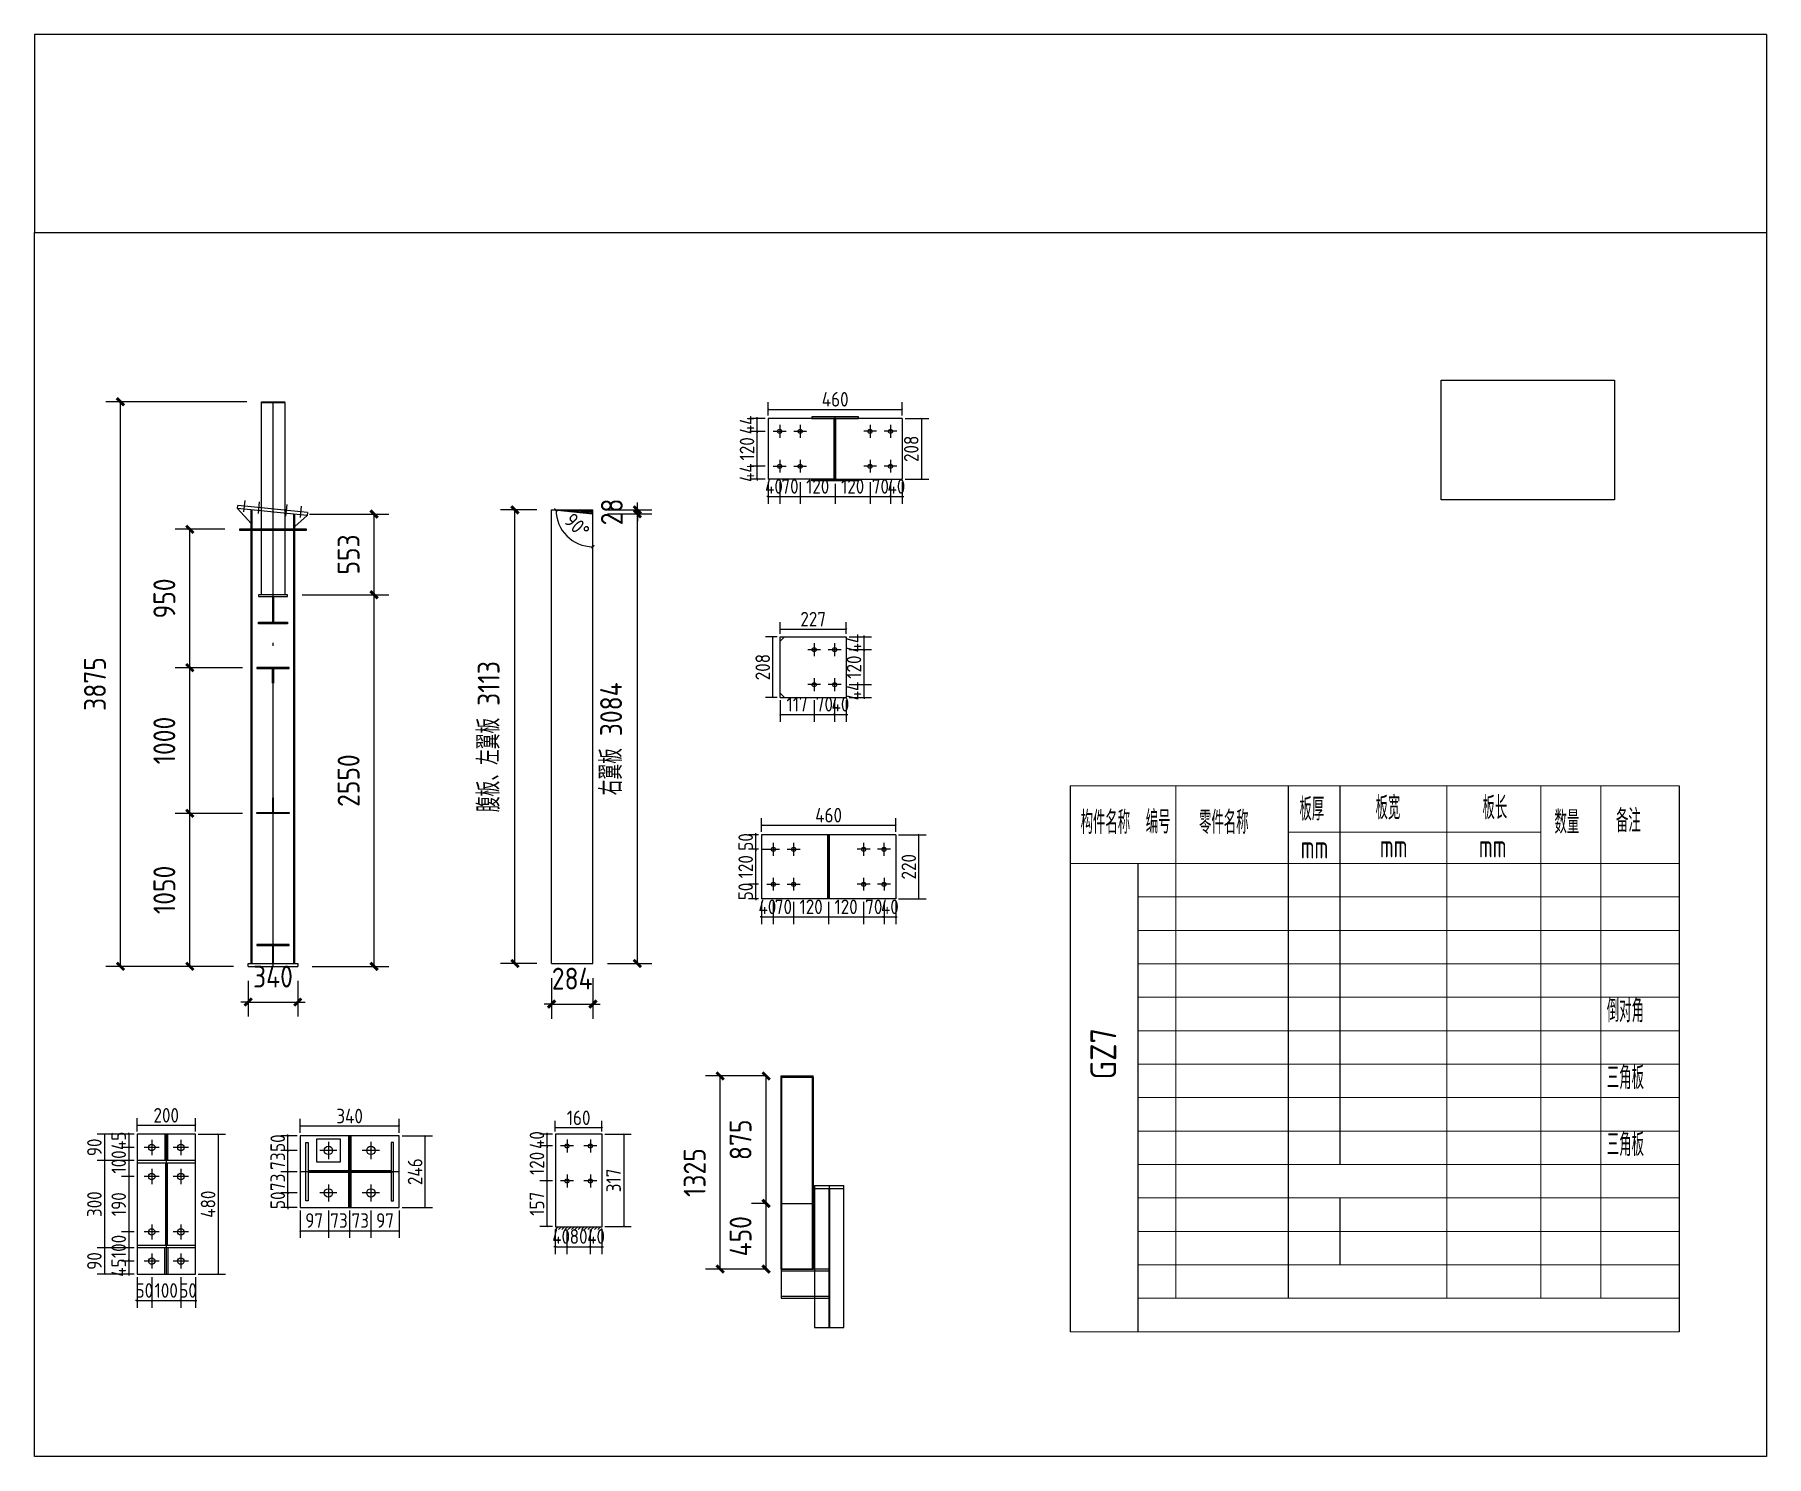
# Model space of a CAD drawing. Extents: x 533809 to 747315, y -17138 to 180511.
# Drawn here: x 652269 to 664149, y 163462 to 173220 of the extents above; entities that cross this region are included whole.
import ezdxf

# ---------------------------------------------------------------- set-up
doc = ezdxf.new("R2010")
doc.units = 0
doc.header["$LTSCALE"] = 1000
doc.header["$MEASUREMENT"] = 0
doc.linetypes.add('CENTER', pattern=[50.8, 31.75, -6.35, 6.35, -6.35])
doc.linetypes.add('DOTE', pattern=[2.42, 2, -0.2, 0.02, -0.2])
doc.layers.add('AXIS', color=3, linetype='Continuous')
doc.layers.add('DOTE', color=1, linetype='Continuous')
doc.layers.add('轴线层', color=1, linetype='CENTER', lineweight=15)
doc.layers.add('钢架', color=7, linetype='Continuous', lineweight=25)
doc.styles.add('hz', font='gbenor.shx', dxfattribs={"width": 0.75, "height": 100, "bigfont": 'gbcbig.shx'})
doc.styles.get("Standard").update_dxf_attribs({"font": 'gbenor.shx', "bigfont": 'gbcbig.shx'})
doc.dimstyles.get("Standard").update_dxf_attribs({"dimscale": 100, "dimtxt": 3.5, "dimasz": 1, "dimexe": 2.5, "dimexo": 3, "dimgap": 1.5, "dimtad": 1, "dimdec": 0, "dimzin": 0, "dimdsep": 46, "dimtxsty": 'Standard', "dimblk": 'ARCHTICK', "dimcen": 0.09, "dimadec": 0, "dimazin": 0, "dimtfac": 1, "dimtdec": 0, "dimtix": 1, "dimtmove": 2, "dimatfit": 3, "dimfxl": 1, "dimtolj": 1, "dimtzin": 0, "dimarcsym": 0})

msp = doc.modelspace()

# ---------------------------------------------------------------- texts
at = {"layer": '轴线层', "color": 4, "linetype": 'ByBlock', "insert": (659512.1, 166048.6), "char_height": 177.06, "attachment_point": 1, "rotation": 90}
msp.add_mtext_dynamic_manual_height_columns('GZ7', width=1139.904, gutter_width=12.5, heights=[0], dxfattribs=at).dxf.set("width", 1038.225)
at = {"layer": '钢架', "lineweight": 13, "char_height": 157.39, "attachment_point": 1, "style": 'hz'}
for s, insert, width in [('板厚', (660945.9, 167983.3), 712.112), ('板宽', (661467.8, 167992.2), 645.006), ('板长', (662201.4, 167992.2), 645.006), ('构件名称', (659444.8, 167891.9), 645.006), ('编号', (659891.5, 167894.8), 645.006), ('零件名称', (660257.1, 167891.9), 795.006), ('数量', (662695.7, 167893.3), 645.006), ('备注', (663117.2, 167903.3), 645.006), ('mm', (660954.8, 167722.8), 727.44), ('mm', (661497.6, 167730.2), 645.006), ('mm', (662177.3, 167730.2), 645.006), ('倒对角', (663054.8, 166598.9), 645.006), ('三角板', (663054.8, 166139.8), 645.006), ('三角板', (663054.8, 165680.8), 645.006)]:
    msp.add_mtext(s, dxfattribs=dict(at, insert=insert, width=width))

# ---------------------------------------------------------------- blocks, each defined once
blk = doc.blocks.new('_ArchTick')
at = {"color": 0, "linetype": 'ByBlock', "const_width": 0.4}
blk.add_lwpolyline([(-0.5, -0.5), (0.5, 0.5)], dxfattribs=at)
blk = doc.blocks.new('*D781')
at = {"layer": 'AXIS', "color": 3, "lineweight": -2}
for p, q in [((653694, 167875), (653234, 167875)), ((653334, 166825), (653334, 167875)), ((653634, 166825), (653234, 166825))]:
    blk.add_line(p, q, dxfattribs=at)
at = {"layer": 'Defpoints', "color": 0}
for p in [(653334, 167875), (653794, 167875), (653734, 166825)]:
    blk.add_point(p, dxfattribs=at)
at = {"layer": 'AXIS', "color": 3, "lineweight": -2, "xscale": 50, "yscale": 50, "zscale": 50}
for p, rotation in [((653334, 167875), 90), ((653334, 166825), 270)]:
    blk.add_blockref('_ArchTick', p, dxfattribs=dict(at, rotation=rotation))
at = {"layer": 'AXIS', "color": 0, "insert": (653159, 167350), "char_height": 150, "attachment_point": 5, "rotation": 90}
blk.add_mtext('\\A1;1050', dxfattribs=at)
blk = doc.blocks.new('*D782')
at = {"layer": 'AXIS', "color": 3, "lineweight": -2}
for p, q in [((653694, 168875), (653234, 168875)), ((653334, 167875), (653334, 168875)), ((653694, 167875), (653234, 167875))]:
    blk.add_line(p, q, dxfattribs=at)
at = {"layer": 'Defpoints', "color": 0}
for p in [(653334, 168875), (653794, 168875), (653794, 167875)]:
    blk.add_point(p, dxfattribs=at)
at = {"layer": 'AXIS', "color": 3, "lineweight": -2, "xscale": 50, "yscale": 50, "zscale": 50}
for p, rotation in [((653334, 168875), 90), ((653334, 167875), 270)]:
    blk.add_blockref('_ArchTick', p, dxfattribs=dict(at, rotation=rotation))
at = {"layer": 'AXIS', "color": 0, "insert": (653159, 168375), "char_height": 150, "attachment_point": 5, "rotation": 90}
blk.add_mtext('\\A1;1000', dxfattribs=at)
blk = doc.blocks.new('*D783')
at = {"layer": 'AXIS', "color": 3, "lineweight": -2}
for p, q in [((653574, 169825), (653234, 169825)), ((653334, 168875), (653334, 169825)), ((653694, 168875), (653234, 168875))]:
    blk.add_line(p, q, dxfattribs=at)
at = {"layer": 'Defpoints', "color": 0}
for p in [(653334, 169825), (653674, 169825), (653794, 168875)]:
    blk.add_point(p, dxfattribs=at)
at = {"layer": 'AXIS', "color": 3, "lineweight": -2, "xscale": 50, "yscale": 50, "zscale": 50}
for p, rotation in [((653334, 169825), 90), ((653334, 168875), 270)]:
    blk.add_blockref('_ArchTick', p, dxfattribs=dict(at, rotation=rotation))
at = {"layer": 'AXIS', "color": 0, "insert": (653159, 169350), "char_height": 150, "attachment_point": 5, "rotation": 90}
blk.add_mtext('\\A1;950', dxfattribs=at)
blk = doc.blocks.new('*D784')
at = {"layer": 'AXIS', "color": 3, "lineweight": -2}
for p, q in [((654104, 169375), (654698, 169375)), ((654598, 166825), (654598, 169375)), ((654174, 166825), (654698, 166825))]:
    blk.add_line(p, q, dxfattribs=at)
at = {"layer": 'Defpoints', "color": 0}
for p in [(654004, 169375), (654598, 169375), (654074, 166825)]:
    blk.add_point(p, dxfattribs=at)
at = {"layer": 'AXIS', "color": 3, "lineweight": -2, "xscale": 50, "yscale": 50, "zscale": 50}
for p, rotation in [((654598, 169375), 90), ((654598, 166825), 270)]:
    blk.add_blockref('_ArchTick', p, dxfattribs=dict(at, rotation=rotation))
at = {"layer": 'AXIS', "color": 0, "insert": (654423, 168100), "char_height": 150, "attachment_point": 5, "rotation": 90}
blk.add_mtext('\\A1;2550', dxfattribs=at)
blk = doc.blocks.new('*D785')
at = {"layer": 'AXIS', "color": 3, "lineweight": -2}
for p, q in [((653724, 170700), (652758, 170700)), ((652858, 166825), (652858, 170700)), ((653634, 166825), (652758, 166825))]:
    blk.add_line(p, q, dxfattribs=at)
at = {"layer": 'Defpoints', "color": 0}
for p in [(652858, 170700), (653824, 170700), (653734, 166825)]:
    blk.add_point(p, dxfattribs=at)
at = {"layer": 'AXIS', "color": 3, "lineweight": -2, "xscale": 50, "yscale": 50, "zscale": 50}
for p, rotation in [((652858, 170700), 90), ((652858, 166825), 270)]:
    blk.add_blockref('_ArchTick', p, dxfattribs=dict(at, rotation=rotation))
at = {"layer": 'AXIS', "color": 0, "insert": (652683, 168763), "char_height": 150, "attachment_point": 5, "rotation": 90}
blk.add_mtext('\\A1;3875', dxfattribs=at)
blk = doc.blocks.new('*D786')
at = {"layer": 'AXIS', "color": 3, "lineweight": -2}
for p, q in [((653734, 166725), (653734, 166480)), ((654074, 166725), (654074, 166480)), ((653734, 166580), (653684, 166580)), ((653734, 166580), (654074, 166580)), ((654074, 166580), (654124, 166580))]:
    blk.add_line(p, q, dxfattribs=at)
at = {"layer": 'Defpoints', "color": 0}
for p in [(653734, 166825), (654074, 166825), (654074, 166580)]:
    blk.add_point(p, dxfattribs=at)
at = {"layer": 'AXIS', "color": 3, "lineweight": -2, "xscale": 50, "yscale": 50, "zscale": 50}
blk.add_blockref('_ArchTick', (653734, 166580), dxfattribs=at)
at = {"layer": 'AXIS', "color": 3, "lineweight": -2, "xscale": 50, "yscale": 50, "zscale": 50, "rotation": 180}
blk.add_blockref('_ArchTick', (654074, 166580), dxfattribs=at)
at = {"layer": 'AXIS', "color": 0, "insert": (653904, 166755), "char_height": 150, "attachment_point": 5}
blk.add_mtext('\\A1;340', dxfattribs=at)
blk = doc.blocks.new('*D787')
at = {"layer": 'AXIS', "color": 3, "lineweight": -2}
for p, q in [((655715, 169958), (655464, 169958)), ((655564, 166845), (655564, 169958)), ((655715, 166845), (655464, 166845))]:
    blk.add_line(p, q, dxfattribs=at)
at = {"layer": 'Defpoints', "color": 0}
for p in [(655564, 169958), (655815, 169958), (655815, 166845)]:
    blk.add_point(p, dxfattribs=at)
at = {"layer": 'AXIS', "color": 3, "lineweight": -2, "xscale": 50, "yscale": 50, "zscale": 50}
for p, rotation in [((655564, 169958), 90), ((655564, 166845), 270)]:
    blk.add_blockref('_ArchTick', p, dxfattribs=dict(at, rotation=rotation))
at = {"layer": 'AXIS', "color": 0, "insert": (655384, 168402), "char_height": 150, "attachment_point": 5, "rotation": 90}
blk.add_mtext('\\A1;腹板、左翼板 3113', dxfattribs=at)
blk = doc.blocks.new('*D788')
at = {"layer": 'AXIS', "color": 3, "lineweight": -2}
for p, q in [((656199, 169930), (656504, 169930)), ((656404, 166845), (656404, 169930)), ((656199, 166845), (656504, 166845))]:
    blk.add_line(p, q, dxfattribs=at)
at = {"layer": 'Defpoints', "color": 0}
for p in [(656099, 169930), (656404, 169930), (656099, 166845)]:
    blk.add_point(p, dxfattribs=at)
at = {"layer": 'AXIS', "color": 3, "lineweight": -2, "xscale": 50, "yscale": 50, "zscale": 50}
for p, rotation in [((656404, 169930), 90), ((656404, 166845), 270)]:
    blk.add_blockref('_ArchTick', p, dxfattribs=dict(at, rotation=rotation))
at = {"layer": 'AXIS', "color": 0, "insert": (656224, 168387), "char_height": 150, "attachment_point": 5, "rotation": 90}
blk.add_mtext('\\A1;右翼板 3084', dxfattribs=at)
blk = doc.blocks.new('*D789')
at = {"layer": 'AXIS', "color": 3, "lineweight": -2}
for p, q in [((656404, 169958), (656404, 170008)), ((656199, 169958), (656504, 169958)), ((656199, 169930), (656504, 169930)), ((656404, 169930), (656404, 169958)), ((656404, 169930), (656404, 169880))]:
    blk.add_line(p, q, dxfattribs=at)
at = {"layer": 'Defpoints', "color": 0}
for p in [(656099, 169958), (656099, 169930), (656404, 169958)]:
    blk.add_point(p, dxfattribs=at)
at = {"layer": 'AXIS', "color": 3, "lineweight": -2, "xscale": 50, "yscale": 50, "zscale": 50}
for p, rotation in [((656404, 169958), 270), ((656404, 169930), 90)]:
    blk.add_blockref('_ArchTick', p, dxfattribs=dict(at, rotation=rotation))
at = {"layer": 'AXIS', "color": 0, "insert": (656229, 169944), "char_height": 150, "attachment_point": 5, "rotation": 90}
blk.add_mtext('\\A1;28', dxfattribs=at)
blk = doc.blocks.new('*D790')
at = {"layer": 'AXIS', "color": 3, "lineweight": -2}
for p, q in [((655815, 166745), (655815, 166466)), ((656099, 166745), (656099, 166466)), ((655815, 166566), (655765, 166566)), ((655815, 166566), (656099, 166566)), ((656099, 166566), (656149, 166566))]:
    blk.add_line(p, q, dxfattribs=at)
at = {"layer": 'Defpoints', "color": 0}
for p in [(655815, 166845), (656099, 166845), (656099, 166566)]:
    blk.add_point(p, dxfattribs=at)
at = {"layer": 'AXIS', "color": 3, "lineweight": -2, "xscale": 50, "yscale": 50, "zscale": 50}
blk.add_blockref('_ArchTick', (655815, 166566), dxfattribs=at)
at = {"layer": 'AXIS', "color": 3, "lineweight": -2, "xscale": 50, "yscale": 50, "zscale": 50, "rotation": 180}
blk.add_blockref('_ArchTick', (656099, 166566), dxfattribs=at)
at = {"layer": 'AXIS', "color": 0, "insert": (655957, 166741), "char_height": 150, "attachment_point": 5}
blk.add_mtext('\\A1;284', dxfattribs=at)
blk = doc.blocks.new('*D796')
at = {"color": 3, "lineweight": -2}
for p, q in [((652952, 165673), (652866, 165673)), ((652916, 165673), (652916, 165683)), ((652916, 165673), (652916, 165583)), ((652952, 165583), (652866, 165583)), ((652916, 165583), (652916, 165573))]:
    blk.add_line(p, q, dxfattribs=at)
at = {"layer": 'Defpoints', "color": 0}
for p in [(652972, 165673), (652916, 165583), (652972, 165583)]:
    blk.add_point(p, dxfattribs=at)
at = {"color": 3, "lineweight": -2, "xscale": 10, "yscale": 10, "zscale": 10}
for p, rotation in [((652916, 165673), 270), ((652916, 165583), 90)]:
    blk.add_blockref('_ArchTick', p, dxfattribs=dict(at, rotation=rotation))
at = {"color": 0, "insert": (652846, 165628), "char_height": 100, "attachment_point": 5, "rotation": 90}
blk.add_mtext('\\A1;45', dxfattribs=at)
blk = doc.blocks.new('*D791')
at = {"color": 3, "lineweight": -2}
for p, q in [((652952, 165583), (652866, 165583)), ((652916, 165583), (652916, 165383)), ((652952, 165383), (652866, 165383))]:
    blk.add_line(p, q, dxfattribs=at)
at = {"layer": 'Defpoints', "color": 0}
for p in [(652972, 165583), (652916, 165383), (652972, 165383)]:
    blk.add_point(p, dxfattribs=at)
at = {"color": 3, "lineweight": -2, "xscale": 10, "yscale": 10, "zscale": 10}
for p, rotation in [((652916, 165583), 90), ((652916, 165383), 270)]:
    blk.add_blockref('_ArchTick', p, dxfattribs=dict(at, rotation=rotation))
at = {"color": 0, "insert": (652846, 165483), "char_height": 100, "attachment_point": 5, "rotation": 90}
blk.add_mtext('\\A1;100', dxfattribs=at)
blk = doc.blocks.new('*D792')
at = {"color": 3, "lineweight": -2}
for p, q in [((652952, 165383), (652866, 165383)), ((652916, 165383), (652916, 165003)), ((652952, 165003), (652866, 165003))]:
    blk.add_line(p, q, dxfattribs=at)
at = {"layer": 'Defpoints', "color": 0}
for p in [(652972, 165383), (652916, 165003), (652972, 165003)]:
    blk.add_point(p, dxfattribs=at)
at = {"color": 3, "lineweight": -2, "xscale": 10, "yscale": 10, "zscale": 10}
for p, rotation in [((652916, 165383), 90), ((652916, 165003), 270)]:
    blk.add_blockref('_ArchTick', p, dxfattribs=dict(at, rotation=rotation))
at = {"color": 0, "insert": (652846, 165193), "char_height": 100, "attachment_point": 5, "rotation": 90}
blk.add_mtext('\\A1;190', dxfattribs=at)
blk = doc.blocks.new('*D793')
at = {"color": 3, "lineweight": -2}
for p, q in [((652952, 165003), (652866, 165003)), ((652916, 165003), (652916, 164803)), ((652952, 164803), (652866, 164803))]:
    blk.add_line(p, q, dxfattribs=at)
at = {"layer": 'Defpoints', "color": 0}
for p in [(652972, 165003), (652916, 164803), (652972, 164803)]:
    blk.add_point(p, dxfattribs=at)
at = {"color": 3, "lineweight": -2, "xscale": 10, "yscale": 10, "zscale": 10}
for p, rotation in [((652916, 165003), 90), ((652916, 164803), 270)]:
    blk.add_blockref('_ArchTick', p, dxfattribs=dict(at, rotation=rotation))
at = {"color": 0, "insert": (652846, 164903), "char_height": 100, "attachment_point": 5, "rotation": 90}
blk.add_mtext('\\A1;100', dxfattribs=at)
blk = doc.blocks.new('*D797')
at = {"color": 3, "lineweight": -2}
for p, q in [((652952, 164803), (652866, 164803)), ((652916, 164803), (652916, 164813)), ((652916, 164803), (652916, 164713)), ((652952, 164713), (652866, 164713)), ((652916, 164713), (652916, 164703))]:
    blk.add_line(p, q, dxfattribs=at)
at = {"layer": 'Defpoints', "color": 0}
for p in [(652972, 164803), (652916, 164713), (652972, 164713)]:
    blk.add_point(p, dxfattribs=at)
at = {"color": 3, "lineweight": -2, "xscale": 10, "yscale": 10, "zscale": 10}
for p, rotation in [((652916, 164803), 270), ((652916, 164713), 90)]:
    blk.add_blockref('_ArchTick', p, dxfattribs=dict(at, rotation=rotation))
at = {"color": 0, "insert": (652846, 164758), "char_height": 100, "attachment_point": 5, "rotation": 90}
blk.add_mtext('\\A1;45', dxfattribs=at)
blk = doc.blocks.new('*D794')
at = {"color": 3, "lineweight": -2}
for p, q in [((652972, 164693), (652972, 164481)), ((653072, 164693), (653072, 164481)), ((652972, 164531), (652962, 164531)), ((652972, 164531), (653072, 164531)), ((653072, 164531), (653082, 164531))]:
    blk.add_line(p, q, dxfattribs=at)
at = {"layer": 'Defpoints', "color": 0}
for p in [(652972, 164713), (653072, 164713), (653072, 164531)]:
    blk.add_point(p, dxfattribs=at)
at = {"color": 3, "lineweight": -2, "xscale": 10, "yscale": 10, "zscale": 10}
blk.add_blockref('_ArchTick', (652972, 164531), dxfattribs=at)
at = {"color": 3, "lineweight": -2, "xscale": 10, "yscale": 10, "zscale": 10, "rotation": 180}
blk.add_blockref('_ArchTick', (653072, 164531), dxfattribs=at)
at = {"color": 0, "insert": (653022, 164601), "char_height": 100, "attachment_point": 5}
blk.add_mtext('\\A1;50', dxfattribs=at)
blk = doc.blocks.new('*D795')
at = {"color": 3, "lineweight": -2}
for p, q in [((653072, 164693), (653072, 164481)), ((653272, 164693), (653272, 164481)), ((653072, 164531), (653272, 164531))]:
    blk.add_line(p, q, dxfattribs=at)
at = {"layer": 'Defpoints', "color": 0}
for p in [(653072, 164713), (653272, 164713), (653272, 164531)]:
    blk.add_point(p, dxfattribs=at)
at = {"color": 3, "lineweight": -2, "xscale": 10, "yscale": 10, "zscale": 10, "rotation": 180}
blk.add_blockref('_ArchTick', (653072, 164531), dxfattribs=at)
at = {"color": 3, "lineweight": -2, "xscale": 10, "yscale": 10, "zscale": 10}
blk.add_blockref('_ArchTick', (653272, 164531), dxfattribs=at)
at = {"color": 0, "insert": (653172, 164601), "char_height": 100, "attachment_point": 5}
blk.add_mtext('\\A1;100', dxfattribs=at)
blk = doc.blocks.new('*D798')
at = {"color": 3, "lineweight": -2}
for p, q in [((653272, 164693), (653272, 164481)), ((653372, 164693), (653372, 164481)), ((653272, 164531), (653262, 164531)), ((653272, 164531), (653372, 164531)), ((653372, 164531), (653382, 164531))]:
    blk.add_line(p, q, dxfattribs=at)
at = {"layer": 'Defpoints', "color": 0}
for p in [(653272, 164713), (653372, 164713), (653372, 164531)]:
    blk.add_point(p, dxfattribs=at)
at = {"color": 3, "lineweight": -2, "xscale": 10, "yscale": 10, "zscale": 10}
blk.add_blockref('_ArchTick', (653272, 164531), dxfattribs=at)
at = {"color": 3, "lineweight": -2, "xscale": 10, "yscale": 10, "zscale": 10, "rotation": 180}
blk.add_blockref('_ArchTick', (653372, 164531), dxfattribs=at)
at = {"color": 0, "insert": (653322, 164601), "char_height": 100, "attachment_point": 5}
blk.add_mtext('\\A1;50', dxfattribs=at)
blk = doc.blocks.new('*D799')
at = {"color": 3, "lineweight": -2}
for p, q in [((652952, 165673), (652699, 165673)), ((652749, 165673), (652749, 165493)), ((652952, 165493), (652699, 165493))]:
    blk.add_line(p, q, dxfattribs=at)
at = {"layer": 'Defpoints', "color": 0}
for p in [(652972, 165673), (652749, 165493), (652972, 165493)]:
    blk.add_point(p, dxfattribs=at)
at = {"color": 3, "lineweight": -2, "xscale": 10, "yscale": 10, "zscale": 10}
for p, rotation in [((652749, 165673), 90), ((652749, 165493), 270)]:
    blk.add_blockref('_ArchTick', p, dxfattribs=dict(at, rotation=rotation))
at = {"color": 0, "insert": (652679, 165583), "char_height": 100, "attachment_point": 5, "rotation": 90}
blk.add_mtext('\\A1;90', dxfattribs=at)
blk = doc.blocks.new('*D800')
at = {"color": 3, "lineweight": -2}
for p, q in [((652952, 165493), (652699, 165493)), ((652749, 165493), (652749, 164893)), ((652952, 164893), (652699, 164893))]:
    blk.add_line(p, q, dxfattribs=at)
at = {"layer": 'Defpoints', "color": 0}
for p in [(652972, 165493), (652749, 164893), (652972, 164893)]:
    blk.add_point(p, dxfattribs=at)
at = {"color": 3, "lineweight": -2, "xscale": 10, "yscale": 10, "zscale": 10}
for p, rotation in [((652749, 165493), 90), ((652749, 164893), 270)]:
    blk.add_blockref('_ArchTick', p, dxfattribs=dict(at, rotation=rotation))
at = {"color": 0, "insert": (652679, 165193), "char_height": 100, "attachment_point": 5, "rotation": 90}
blk.add_mtext('\\A1;300', dxfattribs=at)
blk = doc.blocks.new('*D801')
at = {"color": 3, "lineweight": -2}
for p, q in [((652952, 164893), (652699, 164893)), ((652749, 164893), (652749, 164713)), ((652952, 164713), (652699, 164713))]:
    blk.add_line(p, q, dxfattribs=at)
at = {"layer": 'Defpoints', "color": 0}
for p in [(652972, 164893), (652749, 164713), (652972, 164713)]:
    blk.add_point(p, dxfattribs=at)
at = {"color": 3, "lineweight": -2, "xscale": 10, "yscale": 10, "zscale": 10}
for p, rotation in [((652749, 164893), 90), ((652749, 164713), 270)]:
    blk.add_blockref('_ArchTick', p, dxfattribs=dict(at, rotation=rotation))
at = {"color": 0, "insert": (652679, 164803), "char_height": 100, "attachment_point": 5, "rotation": 90}
blk.add_mtext('\\A1;90', dxfattribs=at)
blk = doc.blocks.new('*D802')
at = {"color": 3, "lineweight": -2}
for p, q in [((653392, 165673), (653579, 165673)), ((653529, 165673), (653529, 164713)), ((653392, 164713), (653579, 164713))]:
    blk.add_line(p, q, dxfattribs=at)
at = {"layer": 'Defpoints', "color": 0}
for p in [(653372, 165673), (653372, 164713), (653529, 164713)]:
    blk.add_point(p, dxfattribs=at)
at = {"color": 3, "lineweight": -2, "xscale": 10, "yscale": 10, "zscale": 10}
for p, rotation in [((653529, 165673), 90), ((653529, 164713), 270)]:
    blk.add_blockref('_ArchTick', p, dxfattribs=dict(at, rotation=rotation))
at = {"color": 0, "insert": (653459, 165193), "char_height": 100, "attachment_point": 5, "rotation": 90}
blk.add_mtext('\\A1;480', dxfattribs=at)
blk = doc.blocks.new('*D803')
at = {"color": 3, "lineweight": -2}
for p, q in [((652972, 165693), (652972, 165783)), ((653372, 165733), (652972, 165733)), ((653372, 165693), (653372, 165783))]:
    blk.add_line(p, q, dxfattribs=at)
at = {"layer": 'Defpoints', "color": 0}
for p in [(652972, 165733), (652972, 165673), (653372, 165673)]:
    blk.add_point(p, dxfattribs=at)
at = {"color": 3, "lineweight": -2, "xscale": 10, "yscale": 10, "zscale": 10, "rotation": 180}
blk.add_blockref('_ArchTick', (652972, 165733), dxfattribs=at)
at = {"color": 3, "lineweight": -2, "xscale": 10, "yscale": 10, "zscale": 10}
blk.add_blockref('_ArchTick', (653372, 165733), dxfattribs=at)
at = {"color": 0, "insert": (653172, 165803), "char_height": 100, "attachment_point": 5}
blk.add_mtext('\\A1;200', dxfattribs=at)
blk = doc.blocks.new('*D805')
at = {"color": 3, "lineweight": -2}
for p, q in [((654090, 165150), (654090, 164961)), ((654284, 165150), (654284, 164961)), ((654090, 165011), (654284, 165011))]:
    blk.add_line(p, q, dxfattribs=at)
at = {"layer": 'Defpoints', "color": 0}
for p in [(654090, 165170), (654284, 165170), (654284, 165011)]:
    blk.add_point(p, dxfattribs=at)
at = {"color": 3, "lineweight": -2, "xscale": 10, "yscale": 10, "zscale": 10, "rotation": 180}
blk.add_blockref('_ArchTick', (654090, 165011), dxfattribs=at)
at = {"color": 3, "lineweight": -2, "xscale": 10, "yscale": 10, "zscale": 10}
blk.add_blockref('_ArchTick', (654284, 165011), dxfattribs=at)
at = {"color": 0, "insert": (654187, 165081), "char_height": 100, "attachment_point": 5}
blk.add_mtext('\\A1;97', dxfattribs=at)
blk = doc.blocks.new('*D806')
at = {"color": 3, "lineweight": -2}
for p, q in [((654284, 165150), (654284, 164961)), ((654430, 165150), (654430, 164961)), ((654284, 165011), (654430, 165011))]:
    blk.add_line(p, q, dxfattribs=at)
at = {"layer": 'Defpoints', "color": 0}
for p in [(654284, 165170), (654430, 165170), (654430, 165011)]:
    blk.add_point(p, dxfattribs=at)
at = {"color": 3, "lineweight": -2, "xscale": 10, "yscale": 10, "zscale": 10, "rotation": 180}
blk.add_blockref('_ArchTick', (654284, 165011), dxfattribs=at)
at = {"color": 3, "lineweight": -2, "xscale": 10, "yscale": 10, "zscale": 10}
blk.add_blockref('_ArchTick', (654430, 165011), dxfattribs=at)
at = {"color": 0, "insert": (654357, 165081), "char_height": 100, "attachment_point": 5}
blk.add_mtext('\\A1;73', dxfattribs=at)
blk = doc.blocks.new('*D807')
at = {"color": 3, "lineweight": -2}
for p, q in [((654430, 165150), (654430, 164961)), ((654576, 165150), (654576, 164961)), ((654430, 165011), (654576, 165011))]:
    blk.add_line(p, q, dxfattribs=at)
at = {"layer": 'Defpoints', "color": 0}
for p in [(654430, 165170), (654576, 165170), (654576, 165011)]:
    blk.add_point(p, dxfattribs=at)
at = {"color": 3, "lineweight": -2, "xscale": 10, "yscale": 10, "zscale": 10, "rotation": 180}
blk.add_blockref('_ArchTick', (654430, 165011), dxfattribs=at)
at = {"color": 3, "lineweight": -2, "xscale": 10, "yscale": 10, "zscale": 10}
blk.add_blockref('_ArchTick', (654576, 165011), dxfattribs=at)
at = {"color": 0, "insert": (654503, 165081), "char_height": 100, "attachment_point": 5}
blk.add_mtext('\\A1;73', dxfattribs=at)
blk = doc.blocks.new('*D808')
at = {"color": 3, "lineweight": -2}
for p, q in [((654576, 165150), (654576, 164961)), ((654770, 165150), (654770, 164961)), ((654576, 165011), (654770, 165011))]:
    blk.add_line(p, q, dxfattribs=at)
at = {"layer": 'Defpoints', "color": 0}
for p in [(654576, 165170), (654770, 165170), (654770, 165011)]:
    blk.add_point(p, dxfattribs=at)
at = {"color": 3, "lineweight": -2, "xscale": 10, "yscale": 10, "zscale": 10, "rotation": 180}
blk.add_blockref('_ArchTick', (654576, 165011), dxfattribs=at)
at = {"color": 3, "lineweight": -2, "xscale": 10, "yscale": 10, "zscale": 10}
blk.add_blockref('_ArchTick', (654770, 165011), dxfattribs=at)
at = {"color": 0, "insert": (654673, 165081), "char_height": 100, "attachment_point": 5}
blk.add_mtext('\\A1;97', dxfattribs=at)
blk = doc.blocks.new('*D804')
at = {"color": 3, "lineweight": -2}
for p, q in [((654070, 165270), (653957, 165270)), ((654007, 165270), (654007, 165280)), ((654007, 165170), (654007, 165270)), ((654070, 165170), (653957, 165170)), ((654007, 165170), (654007, 165160))]:
    blk.add_line(p, q, dxfattribs=at)
at = {"layer": 'Defpoints', "color": 0}
for p in [(654007, 165270), (654090, 165270), (654090, 165170)]:
    blk.add_point(p, dxfattribs=at)
at = {"color": 3, "lineweight": -2, "xscale": 10, "yscale": 10, "zscale": 10}
for p, rotation in [((654007, 165270), 270), ((654007, 165170), 90)]:
    blk.add_blockref('_ArchTick', p, dxfattribs=dict(at, rotation=rotation))
at = {"color": 0, "insert": (653937, 165220), "char_height": 100, "attachment_point": 5, "rotation": 90}
blk.add_mtext('\\A1;50', dxfattribs=at)
blk = doc.blocks.new('*D809')
at = {"color": 3, "lineweight": -2}
for p, q in [((654070, 165416), (653957, 165416)), ((654007, 165270), (654007, 165416)), ((654070, 165270), (653957, 165270))]:
    blk.add_line(p, q, dxfattribs=at)
at = {"layer": 'Defpoints', "color": 0}
for p in [(654007, 165416), (654090, 165416), (654090, 165270)]:
    blk.add_point(p, dxfattribs=at)
at = {"color": 3, "lineweight": -2, "xscale": 10, "yscale": 10, "zscale": 10}
for p, rotation in [((654007, 165416), 90), ((654007, 165270), 270)]:
    blk.add_blockref('_ArchTick', p, dxfattribs=dict(at, rotation=rotation))
at = {"color": 0, "insert": (653937, 165343), "char_height": 100, "attachment_point": 5, "rotation": 90}
blk.add_mtext('\\A1;73', dxfattribs=at)
blk = doc.blocks.new('*D810')
at = {"color": 3, "lineweight": -2}
for p, q in [((654070, 165562), (653957, 165562)), ((654007, 165416), (654007, 165562)), ((654070, 165416), (653957, 165416))]:
    blk.add_line(p, q, dxfattribs=at)
at = {"layer": 'Defpoints', "color": 0}
for p in [(654007, 165562), (654090, 165562), (654090, 165416)]:
    blk.add_point(p, dxfattribs=at)
at = {"color": 3, "lineweight": -2, "xscale": 10, "yscale": 10, "zscale": 10}
for p, rotation in [((654007, 165562), 90), ((654007, 165416), 270)]:
    blk.add_blockref('_ArchTick', p, dxfattribs=dict(at, rotation=rotation))
at = {"color": 0, "insert": (653937, 165489), "char_height": 100, "attachment_point": 5, "rotation": 90}
blk.add_mtext('\\A1;73', dxfattribs=at)
blk = doc.blocks.new('*D811')
at = {"color": 3, "lineweight": -2}
for p, q in [((654070, 165662), (653957, 165662)), ((654007, 165662), (654007, 165672)), ((654007, 165562), (654007, 165662)), ((654070, 165562), (653957, 165562)), ((654007, 165562), (654007, 165552))]:
    blk.add_line(p, q, dxfattribs=at)
at = {"layer": 'Defpoints', "color": 0}
for p in [(654007, 165662), (654090, 165662), (654090, 165562)]:
    blk.add_point(p, dxfattribs=at)
at = {"color": 3, "lineweight": -2, "xscale": 10, "yscale": 10, "zscale": 10}
for p, rotation in [((654007, 165662), 270), ((654007, 165562), 90)]:
    blk.add_blockref('_ArchTick', p, dxfattribs=dict(at, rotation=rotation))
at = {"color": 0, "insert": (653937, 165612), "char_height": 100, "attachment_point": 5, "rotation": 90}
blk.add_mtext('\\A1;50', dxfattribs=at)
blk = doc.blocks.new('*D812')
at = {"color": 3, "lineweight": -2}
for p, q in [((654090, 165682), (654090, 165778)), ((654770, 165728), (654090, 165728)), ((654770, 165682), (654770, 165778))]:
    blk.add_line(p, q, dxfattribs=at)
at = {"layer": 'Defpoints', "color": 0}
for p in [(654090, 165728), (654090, 165662), (654770, 165662)]:
    blk.add_point(p, dxfattribs=at)
at = {"color": 3, "lineweight": -2, "xscale": 10, "yscale": 10, "zscale": 10, "rotation": 180}
blk.add_blockref('_ArchTick', (654090, 165728), dxfattribs=at)
at = {"color": 3, "lineweight": -2, "xscale": 10, "yscale": 10, "zscale": 10}
blk.add_blockref('_ArchTick', (654770, 165728), dxfattribs=at)
at = {"color": 0, "insert": (654430, 165798), "char_height": 100, "attachment_point": 5}
blk.add_mtext('\\A1;340', dxfattribs=at)
blk = doc.blocks.new('*D813')
at = {"color": 3, "lineweight": -2}
for p, q in [((654790, 165662), (654999, 165662)), ((654949, 165170), (654949, 165662)), ((654790, 165170), (654999, 165170))]:
    blk.add_line(p, q, dxfattribs=at)
at = {"layer": 'Defpoints', "color": 0}
for p in [(654770, 165662), (654949, 165662), (654770, 165170)]:
    blk.add_point(p, dxfattribs=at)
at = {"color": 3, "lineweight": -2, "xscale": 10, "yscale": 10, "zscale": 10}
for p, rotation in [((654949, 165662), 90), ((654949, 165170), 270)]:
    blk.add_blockref('_ArchTick', p, dxfattribs=dict(at, rotation=rotation))
at = {"color": 0, "insert": (654879, 165416), "char_height": 100, "attachment_point": 5, "rotation": 90}
blk.add_mtext('\\A1;246', dxfattribs=at)
blk = doc.blocks.new('*D819')
at = {"color": 3, "lineweight": -2}
for p, q in [((655841, 165019), (655841, 164851)), ((655921, 165019), (655921, 164851)), ((655841, 164901), (655831, 164901)), ((655841, 164901), (655921, 164901)), ((655921, 164901), (655931, 164901))]:
    blk.add_line(p, q, dxfattribs=at)
at = {"layer": 'Defpoints', "color": 0}
for p in [(655841, 165039), (655921, 165039), (655921, 164901)]:
    blk.add_point(p, dxfattribs=at)
at = {"color": 3, "lineweight": -2, "xscale": 10, "yscale": 10, "zscale": 10}
blk.add_blockref('_ArchTick', (655841, 164901), dxfattribs=at)
at = {"color": 3, "lineweight": -2, "xscale": 10, "yscale": 10, "zscale": 10, "rotation": 180}
blk.add_blockref('_ArchTick', (655921, 164901), dxfattribs=at)
at = {"color": 0, "insert": (655881, 164971), "char_height": 100, "attachment_point": 5}
blk.add_mtext('\\A1;40', dxfattribs=at)
blk = doc.blocks.new('*D814')
at = {"color": 3, "lineweight": -2}
for p, q in [((655921, 165019), (655921, 164851)), ((656081, 165019), (656081, 164851)), ((655921, 164901), (656081, 164901))]:
    blk.add_line(p, q, dxfattribs=at)
at = {"layer": 'Defpoints', "color": 0}
for p in [(655921, 165039), (656081, 165039), (656081, 164901)]:
    blk.add_point(p, dxfattribs=at)
at = {"color": 3, "lineweight": -2, "xscale": 10, "yscale": 10, "zscale": 10, "rotation": 180}
blk.add_blockref('_ArchTick', (655921, 164901), dxfattribs=at)
at = {"color": 3, "lineweight": -2, "xscale": 10, "yscale": 10, "zscale": 10}
blk.add_blockref('_ArchTick', (656081, 164901), dxfattribs=at)
at = {"color": 0, "insert": (656001, 164971), "char_height": 100, "attachment_point": 5}
blk.add_mtext('\\A1;80', dxfattribs=at)
blk = doc.blocks.new('*D815')
at = {"color": 3, "lineweight": -2}
for p, q in [((656081, 165019), (656081, 164851)), ((656161, 165019), (656161, 164851)), ((656081, 164901), (656071, 164901)), ((656081, 164901), (656161, 164901)), ((656161, 164901), (656171, 164901))]:
    blk.add_line(p, q, dxfattribs=at)
at = {"layer": 'Defpoints', "color": 0}
for p in [(656081, 165039), (656161, 165039), (656161, 164901)]:
    blk.add_point(p, dxfattribs=at)
at = {"color": 3, "lineweight": -2, "xscale": 10, "yscale": 10, "zscale": 10}
blk.add_blockref('_ArchTick', (656081, 164901), dxfattribs=at)
at = {"color": 3, "lineweight": -2, "xscale": 10, "yscale": 10, "zscale": 10, "rotation": 180}
blk.add_blockref('_ArchTick', (656161, 164901), dxfattribs=at)
at = {"color": 0, "insert": (656121, 164971), "char_height": 100, "attachment_point": 5}
blk.add_mtext('\\A1;40', dxfattribs=at)
blk = doc.blocks.new('*D816')
at = {"color": 3, "lineweight": -2}
for p, q in [((655821, 165353), (655735, 165353)), ((655785, 165039), (655785, 165353)), ((655821, 165039), (655735, 165039))]:
    blk.add_line(p, q, dxfattribs=at)
at = {"layer": 'Defpoints', "color": 0}
for p in [(655785, 165353), (655841, 165353), (655841, 165039)]:
    blk.add_point(p, dxfattribs=at)
at = {"color": 3, "lineweight": -2, "xscale": 10, "yscale": 10, "zscale": 10}
for p, rotation in [((655785, 165353), 90), ((655785, 165039), 270)]:
    blk.add_blockref('_ArchTick', p, dxfattribs=dict(at, rotation=rotation))
at = {"color": 0, "insert": (655715, 165196), "char_height": 100, "attachment_point": 5, "rotation": 90}
blk.add_mtext('\\A1;157', dxfattribs=at)
blk = doc.blocks.new('*D817')
at = {"color": 3, "lineweight": -2}
for p, q in [((655821, 165593), (655735, 165593)), ((655785, 165353), (655785, 165593)), ((655821, 165353), (655735, 165353))]:
    blk.add_line(p, q, dxfattribs=at)
at = {"layer": 'Defpoints', "color": 0}
for p in [(655785, 165593), (655841, 165593), (655841, 165353)]:
    blk.add_point(p, dxfattribs=at)
at = {"color": 3, "lineweight": -2, "xscale": 10, "yscale": 10, "zscale": 10}
for p, rotation in [((655785, 165593), 90), ((655785, 165353), 270)]:
    blk.add_blockref('_ArchTick', p, dxfattribs=dict(at, rotation=rotation))
at = {"color": 0, "insert": (655715, 165473), "char_height": 100, "attachment_point": 5, "rotation": 90}
blk.add_mtext('\\A1;120', dxfattribs=at)
blk = doc.blocks.new('*D820')
at = {"color": 3, "lineweight": -2}
for p, q in [((655821, 165673), (655735, 165673)), ((655785, 165673), (655785, 165683)), ((655785, 165593), (655785, 165673)), ((655821, 165593), (655735, 165593)), ((655785, 165593), (655785, 165583))]:
    blk.add_line(p, q, dxfattribs=at)
at = {"layer": 'Defpoints', "color": 0}
for p in [(655785, 165673), (655841, 165673), (655841, 165593)]:
    blk.add_point(p, dxfattribs=at)
at = {"color": 3, "lineweight": -2, "xscale": 10, "yscale": 10, "zscale": 10}
for p, rotation in [((655785, 165673), 270), ((655785, 165593), 90)]:
    blk.add_blockref('_ArchTick', p, dxfattribs=dict(at, rotation=rotation))
at = {"color": 0, "insert": (655715, 165633), "char_height": 100, "attachment_point": 5, "rotation": 90}
blk.add_mtext('\\A1;40', dxfattribs=at)
blk = doc.blocks.new('*D821')
at = {"color": 3, "lineweight": -2}
for p, q in [((655841, 165693), (655841, 165766)), ((656161, 165693), (656161, 165766)), ((656161, 165716), (655841, 165716))]:
    blk.add_line(p, q, dxfattribs=at)
at = {"layer": 'Defpoints', "color": 0}
for p in [(655841, 165716), (655841, 165673), (656161, 165673)]:
    blk.add_point(p, dxfattribs=at)
at = {"color": 3, "lineweight": -2, "xscale": 10, "yscale": 10, "zscale": 10, "rotation": 180}
blk.add_blockref('_ArchTick', (655841, 165716), dxfattribs=at)
at = {"color": 3, "lineweight": -2, "xscale": 10, "yscale": 10, "zscale": 10}
blk.add_blockref('_ArchTick', (656161, 165716), dxfattribs=at)
at = {"color": 0, "insert": (656001, 165786), "char_height": 100, "attachment_point": 5}
blk.add_mtext('\\A1;160', dxfattribs=at)
blk = doc.blocks.new('*D818')
at = {"color": 3, "lineweight": -2}
for p, q in [((656181, 165673), (656361, 165673)), ((656311, 165673), (656311, 165039)), ((656181, 165039), (656361, 165039))]:
    blk.add_line(p, q, dxfattribs=at)
at = {"layer": 'Defpoints', "color": 0}
for p in [(656161, 165673), (656161, 165039), (656311, 165039)]:
    blk.add_point(p, dxfattribs=at)
at = {"color": 3, "lineweight": -2, "xscale": 10, "yscale": 10, "zscale": 10}
for p, rotation in [((656311, 165673), 90), ((656311, 165039), 270)]:
    blk.add_blockref('_ArchTick', p, dxfattribs=dict(at, rotation=rotation))
at = {"color": 0, "insert": (656241, 165356), "char_height": 100, "attachment_point": 5, "rotation": 90}
blk.add_mtext('\\A1;317', dxfattribs=at)
blk = doc.blocks.new('*D826')
at = {"color": 3, "lineweight": -2}
for p, q in [((657281, 170257), (657176, 170257)), ((657226, 170257), (657226, 170267)), ((657226, 170169), (657226, 170257)), ((657281, 170169), (657176, 170169)), ((657226, 170169), (657226, 170159))]:
    blk.add_line(p, q, dxfattribs=at)
at = {"layer": 'Defpoints', "color": 0}
for p in [(657226, 170257), (657301, 170257), (657301, 170169)]:
    blk.add_point(p, dxfattribs=at)
at = {"color": 3, "lineweight": -2, "xscale": 10, "yscale": 10, "zscale": 10}
for p, rotation in [((657226, 170257), 270), ((657226, 170169), 90)]:
    blk.add_blockref('_ArchTick', p, dxfattribs=dict(at, rotation=rotation))
at = {"color": 0, "insert": (657156, 170213), "char_height": 100, "attachment_point": 5, "rotation": 90}
blk.add_mtext('\\A1;44', dxfattribs=at)
blk = doc.blocks.new('*D822')
at = {"color": 3, "lineweight": -2}
for p, q in [((657281, 170497), (657176, 170497)), ((657226, 170257), (657226, 170497)), ((657281, 170257), (657176, 170257))]:
    blk.add_line(p, q, dxfattribs=at)
at = {"layer": 'Defpoints', "color": 0}
for p in [(657226, 170497), (657301, 170497), (657301, 170257)]:
    blk.add_point(p, dxfattribs=at)
at = {"color": 3, "lineweight": -2, "xscale": 10, "yscale": 10, "zscale": 10}
for p, rotation in [((657226, 170497), 90), ((657226, 170257), 270)]:
    blk.add_blockref('_ArchTick', p, dxfattribs=dict(at, rotation=rotation))
at = {"color": 0, "insert": (657156, 170377), "char_height": 100, "attachment_point": 5, "rotation": 90}
blk.add_mtext('\\A1;120', dxfattribs=at)
blk = doc.blocks.new('*D827')
at = {"color": 3, "lineweight": -2}
for p, q in [((657281, 170585), (657176, 170585)), ((657281, 170497), (657176, 170497)), ((657226, 170585), (657226, 170595)), ((657226, 170497), (657226, 170585)), ((657226, 170497), (657226, 170487))]:
    blk.add_line(p, q, dxfattribs=at)
at = {"layer": 'Defpoints', "color": 0}
for p in [(657226, 170585), (657301, 170585), (657301, 170497)]:
    blk.add_point(p, dxfattribs=at)
at = {"color": 3, "lineweight": -2, "xscale": 10, "yscale": 10, "zscale": 10}
for p, rotation in [((657226, 170585), 270), ((657226, 170497), 90)]:
    blk.add_blockref('_ArchTick', p, dxfattribs=dict(at, rotation=rotation))
at = {"color": 0, "insert": (657156, 170541), "char_height": 100, "attachment_point": 5, "rotation": 90}
blk.add_mtext('\\A1;44', dxfattribs=at)
blk = doc.blocks.new('*D823')
at = {"color": 3, "lineweight": -2}
for p, q in [((657301, 170149), (657301, 169999)), ((657381, 170149), (657381, 169999)), ((657301, 170049), (657291, 170049)), ((657301, 170049), (657381, 170049)), ((657381, 170049), (657391, 170049))]:
    blk.add_line(p, q, dxfattribs=at)
at = {"layer": 'Defpoints', "color": 0}
for p in [(657301, 170169), (657381, 170169), (657381, 170049)]:
    blk.add_point(p, dxfattribs=at)
at = {"color": 3, "lineweight": -2, "xscale": 10, "yscale": 10, "zscale": 10}
blk.add_blockref('_ArchTick', (657301, 170049), dxfattribs=at)
at = {"color": 3, "lineweight": -2, "xscale": 10, "yscale": 10, "zscale": 10, "rotation": 180}
blk.add_blockref('_ArchTick', (657381, 170049), dxfattribs=at)
at = {"color": 0, "insert": (657341, 170119), "char_height": 100, "attachment_point": 5}
blk.add_mtext('\\A1;40', dxfattribs=at)
blk = doc.blocks.new('*D824')
at = {"color": 3, "lineweight": -2}
for p, q in [((657381, 170149), (657381, 169999)), ((657521, 170149), (657521, 169999)), ((657381, 170049), (657521, 170049))]:
    blk.add_line(p, q, dxfattribs=at)
at = {"layer": 'Defpoints', "color": 0}
for p in [(657381, 170169), (657521, 170169), (657521, 170049)]:
    blk.add_point(p, dxfattribs=at)
at = {"color": 3, "lineweight": -2, "xscale": 10, "yscale": 10, "zscale": 10, "rotation": 180}
blk.add_blockref('_ArchTick', (657381, 170049), dxfattribs=at)
at = {"color": 3, "lineweight": -2, "xscale": 10, "yscale": 10, "zscale": 10}
blk.add_blockref('_ArchTick', (657521, 170049), dxfattribs=at)
at = {"color": 0, "insert": (657451, 170119), "char_height": 100, "attachment_point": 5}
blk.add_mtext('\\A1;70', dxfattribs=at)
blk = doc.blocks.new('*D828')
at = {"color": 3, "lineweight": -2}
for p, q in [((657521, 170149), (657521, 169999)), ((657761, 170137), (657761, 169999)), ((657521, 170049), (657761, 170049))]:
    blk.add_line(p, q, dxfattribs=at)
at = {"layer": 'Defpoints', "color": 0}
for p in [(657521, 170169), (657761, 170157), (657761, 170049)]:
    blk.add_point(p, dxfattribs=at)
at = {"color": 3, "lineweight": -2, "xscale": 10, "yscale": 10, "zscale": 10, "rotation": 180}
blk.add_blockref('_ArchTick', (657521, 170049), dxfattribs=at)
at = {"color": 3, "lineweight": -2, "xscale": 10, "yscale": 10, "zscale": 10}
blk.add_blockref('_ArchTick', (657761, 170049), dxfattribs=at)
at = {"color": 0, "insert": (657641, 170119), "char_height": 100, "attachment_point": 5}
blk.add_mtext('\\A1;120', dxfattribs=at)
blk = doc.blocks.new('*D829')
at = {"color": 3, "lineweight": -2}
for p, q in [((657761, 170137), (657761, 169999)), ((658001, 170149), (658001, 169999)), ((657761, 170049), (658001, 170049))]:
    blk.add_line(p, q, dxfattribs=at)
at = {"layer": 'Defpoints', "color": 0}
for p in [(657761, 170157), (658001, 170169), (658001, 170049)]:
    blk.add_point(p, dxfattribs=at)
at = {"color": 3, "lineweight": -2, "xscale": 10, "yscale": 10, "zscale": 10, "rotation": 180}
blk.add_blockref('_ArchTick', (657761, 170049), dxfattribs=at)
at = {"color": 3, "lineweight": -2, "xscale": 10, "yscale": 10, "zscale": 10}
blk.add_blockref('_ArchTick', (658001, 170049), dxfattribs=at)
at = {"color": 0, "insert": (657881, 170119), "char_height": 100, "attachment_point": 5}
blk.add_mtext('\\A1;120', dxfattribs=at)
blk = doc.blocks.new('*D825')
at = {"color": 3, "lineweight": -2}
for p, q in [((658001, 170149), (658001, 169999)), ((658141, 170149), (658141, 169999)), ((658001, 170049), (658141, 170049))]:
    blk.add_line(p, q, dxfattribs=at)
at = {"layer": 'Defpoints', "color": 0}
for p in [(658001, 170169), (658141, 170169), (658141, 170049)]:
    blk.add_point(p, dxfattribs=at)
at = {"color": 3, "lineweight": -2, "xscale": 10, "yscale": 10, "zscale": 10, "rotation": 180}
blk.add_blockref('_ArchTick', (658001, 170049), dxfattribs=at)
at = {"color": 3, "lineweight": -2, "xscale": 10, "yscale": 10, "zscale": 10}
blk.add_blockref('_ArchTick', (658141, 170049), dxfattribs=at)
at = {"color": 0, "insert": (658071, 170119), "char_height": 100, "attachment_point": 5}
blk.add_mtext('\\A1;70', dxfattribs=at)
blk = doc.blocks.new('*D830')
at = {"color": 3, "lineweight": -2}
for p, q in [((658141, 170149), (658141, 169999)), ((658221, 170149), (658221, 169999)), ((658141, 170049), (658131, 170049)), ((658141, 170049), (658221, 170049)), ((658221, 170049), (658231, 170049))]:
    blk.add_line(p, q, dxfattribs=at)
at = {"layer": 'Defpoints', "color": 0}
for p in [(658141, 170169), (658221, 170169), (658221, 170049)]:
    blk.add_point(p, dxfattribs=at)
at = {"color": 3, "lineweight": -2, "xscale": 10, "yscale": 10, "zscale": 10}
blk.add_blockref('_ArchTick', (658141, 170049), dxfattribs=at)
at = {"color": 3, "lineweight": -2, "xscale": 10, "yscale": 10, "zscale": 10, "rotation": 180}
blk.add_blockref('_ArchTick', (658221, 170049), dxfattribs=at)
at = {"color": 0, "insert": (658181, 170119), "char_height": 100, "attachment_point": 5}
blk.add_mtext('\\A1;40', dxfattribs=at)
blk = doc.blocks.new('*D831')
at = {"color": 3, "lineweight": -2}
for p, q in [((658241, 170585), (658403, 170585)), ((658353, 170585), (658353, 170169)), ((658241, 170169), (658403, 170169))]:
    blk.add_line(p, q, dxfattribs=at)
at = {"layer": 'Defpoints', "color": 0}
for p in [(658221, 170585), (658221, 170169), (658353, 170169)]:
    blk.add_point(p, dxfattribs=at)
at = {"color": 3, "lineweight": -2, "xscale": 10, "yscale": 10, "zscale": 10}
for p, rotation in [((658353, 170585), 90), ((658353, 170169), 270)]:
    blk.add_blockref('_ArchTick', p, dxfattribs=dict(at, rotation=rotation))
at = {"color": 0, "insert": (658283, 170377), "char_height": 100, "attachment_point": 5, "rotation": 90}
blk.add_mtext('\\A1;208', dxfattribs=at)
blk = doc.blocks.new('*D832')
at = {"color": 3, "lineweight": -2}
for p, q in [((657301, 170605), (657301, 170697)), ((657301, 170647), (658221, 170647)), ((658221, 170605), (658221, 170697))]:
    blk.add_line(p, q, dxfattribs=at)
at = {"layer": 'Defpoints', "color": 0}
for p in [(658221, 170647), (657301, 170585), (658221, 170585)]:
    blk.add_point(p, dxfattribs=at)
at = {"color": 3, "lineweight": -2, "xscale": 10, "yscale": 10, "zscale": 10, "rotation": 180}
blk.add_blockref('_ArchTick', (657301, 170647), dxfattribs=at)
at = {"color": 3, "lineweight": -2, "xscale": 10, "yscale": 10, "zscale": 10}
blk.add_blockref('_ArchTick', (658221, 170647), dxfattribs=at)
at = {"color": 0, "insert": (657761, 170717), "char_height": 100, "attachment_point": 5}
blk.add_mtext('\\A1;460', dxfattribs=at)
blk = doc.blocks.new('*D836')
at = {"color": 3, "lineweight": -2}
for p, q in [((657383, 168651), (657383, 168504)), ((657617, 168651), (657617, 168504)), ((657383, 168554), (657617, 168554))]:
    blk.add_line(p, q, dxfattribs=at)
at = {"layer": 'Defpoints', "color": 0}
for p in [(657383, 168671), (657617, 168671), (657617, 168554)]:
    blk.add_point(p, dxfattribs=at)
at = {"color": 3, "lineweight": -2, "xscale": 10, "yscale": 10, "zscale": 10, "rotation": 180}
blk.add_blockref('_ArchTick', (657383, 168554), dxfattribs=at)
at = {"color": 3, "lineweight": -2, "xscale": 10, "yscale": 10, "zscale": 10}
blk.add_blockref('_ArchTick', (657617, 168554), dxfattribs=at)
at = {"color": 0, "insert": (657500, 168624), "char_height": 100, "attachment_point": 5}
blk.add_mtext('\\A1;117', dxfattribs=at)
blk = doc.blocks.new('*D833')
at = {"color": 3, "lineweight": -2}
for p, q in [((657617, 168651), (657617, 168504)), ((657757, 168651), (657757, 168504)), ((657617, 168554), (657757, 168554))]:
    blk.add_line(p, q, dxfattribs=at)
at = {"layer": 'Defpoints', "color": 0}
for p in [(657617, 168671), (657757, 168671), (657757, 168554)]:
    blk.add_point(p, dxfattribs=at)
at = {"color": 3, "lineweight": -2, "xscale": 10, "yscale": 10, "zscale": 10, "rotation": 180}
blk.add_blockref('_ArchTick', (657617, 168554), dxfattribs=at)
at = {"color": 3, "lineweight": -2, "xscale": 10, "yscale": 10, "zscale": 10}
blk.add_blockref('_ArchTick', (657757, 168554), dxfattribs=at)
at = {"color": 0, "insert": (657687, 168624), "char_height": 100, "attachment_point": 5}
blk.add_mtext('\\A1;70', dxfattribs=at)
blk = doc.blocks.new('*D837')
at = {"color": 3, "lineweight": -2}
for p, q in [((657757, 168651), (657757, 168504)), ((657837, 168651), (657837, 168504)), ((657757, 168554), (657747, 168554)), ((657757, 168554), (657837, 168554)), ((657837, 168554), (657847, 168554))]:
    blk.add_line(p, q, dxfattribs=at)
at = {"layer": 'Defpoints', "color": 0}
for p in [(657757, 168671), (657837, 168671), (657837, 168554)]:
    blk.add_point(p, dxfattribs=at)
at = {"color": 3, "lineweight": -2, "xscale": 10, "yscale": 10, "zscale": 10}
blk.add_blockref('_ArchTick', (657757, 168554), dxfattribs=at)
at = {"color": 3, "lineweight": -2, "xscale": 10, "yscale": 10, "zscale": 10, "rotation": 180}
blk.add_blockref('_ArchTick', (657837, 168554), dxfattribs=at)
at = {"color": 0, "insert": (657797, 168624), "char_height": 100, "attachment_point": 5}
blk.add_mtext('\\A1;40', dxfattribs=at)
blk = doc.blocks.new('*D834')
at = {"color": 3, "lineweight": -2}
for p, q in [((657857, 168759), (658010, 168759)), ((657960, 168759), (657960, 168769)), ((657960, 168671), (657960, 168759)), ((657857, 168671), (658010, 168671)), ((657960, 168671), (657960, 168661))]:
    blk.add_line(p, q, dxfattribs=at)
at = {"layer": 'Defpoints', "color": 0}
for p in [(657837, 168759), (657960, 168759), (657837, 168671)]:
    blk.add_point(p, dxfattribs=at)
at = {"color": 3, "lineweight": -2, "xscale": 10, "yscale": 10, "zscale": 10}
for p, rotation in [((657960, 168759), 270), ((657960, 168671), 90)]:
    blk.add_blockref('_ArchTick', p, dxfattribs=dict(at, rotation=rotation))
at = {"color": 0, "insert": (657890, 168715), "char_height": 100, "attachment_point": 5, "rotation": 90}
blk.add_mtext('\\A1;44', dxfattribs=at)
blk = doc.blocks.new('*D835')
at = {"color": 3, "lineweight": -2}
for p, q in [((657857, 168999), (658010, 168999)), ((657960, 168759), (657960, 168999)), ((657857, 168759), (658010, 168759))]:
    blk.add_line(p, q, dxfattribs=at)
at = {"layer": 'Defpoints', "color": 0}
for p in [(657837, 168999), (657960, 168999), (657837, 168759)]:
    blk.add_point(p, dxfattribs=at)
at = {"color": 3, "lineweight": -2, "xscale": 10, "yscale": 10, "zscale": 10}
for p, rotation in [((657960, 168999), 90), ((657960, 168759), 270)]:
    blk.add_blockref('_ArchTick', p, dxfattribs=dict(at, rotation=rotation))
at = {"color": 0, "insert": (657890, 168879), "char_height": 100, "attachment_point": 5, "rotation": 90}
blk.add_mtext('\\A1;120', dxfattribs=at)
blk = doc.blocks.new('*D838')
at = {"color": 3, "lineweight": -2}
for p, q in [((657857, 169087), (658010, 169087)), ((657960, 169087), (657960, 169097)), ((657960, 168999), (657960, 169087)), ((657857, 168999), (658010, 168999)), ((657960, 168999), (657960, 168989))]:
    blk.add_line(p, q, dxfattribs=at)
at = {"layer": 'Defpoints', "color": 0}
for p in [(657837, 169087), (657960, 169087), (657837, 168999)]:
    blk.add_point(p, dxfattribs=at)
at = {"color": 3, "lineweight": -2, "xscale": 10, "yscale": 10, "zscale": 10}
for p, rotation in [((657960, 169087), 270), ((657960, 168999), 90)]:
    blk.add_blockref('_ArchTick', p, dxfattribs=dict(at, rotation=rotation))
at = {"color": 0, "insert": (657890, 169043), "char_height": 100, "attachment_point": 5, "rotation": 90}
blk.add_mtext('\\A1;44', dxfattribs=at)
blk = doc.blocks.new('*D839')
at = {"color": 3, "lineweight": -2}
for p, q in [((657383, 169107), (657383, 169188)), ((657837, 169107), (657837, 169188)), ((657837, 169138), (657383, 169138))]:
    blk.add_line(p, q, dxfattribs=at)
at = {"layer": 'Defpoints', "color": 0}
for p in [(657383, 169138), (657383, 169087), (657837, 169087)]:
    blk.add_point(p, dxfattribs=at)
at = {"color": 3, "lineweight": -2, "xscale": 10, "yscale": 10, "zscale": 10, "rotation": 180}
blk.add_blockref('_ArchTick', (657383, 169138), dxfattribs=at)
at = {"color": 3, "lineweight": -2, "xscale": 10, "yscale": 10, "zscale": 10}
blk.add_blockref('_ArchTick', (657837, 169138), dxfattribs=at)
at = {"color": 0, "insert": (657610, 169208), "char_height": 100, "attachment_point": 5}
blk.add_mtext('\\A1;227', dxfattribs=at)
blk = doc.blocks.new('*D840')
at = {"color": 3, "lineweight": -2}
for p, q in [((657363, 169087), (657284, 169087)), ((657334, 168671), (657334, 169087)), ((657363, 168671), (657284, 168671))]:
    blk.add_line(p, q, dxfattribs=at)
at = {"layer": 'Defpoints', "color": 0}
for p in [(657334, 169087), (657383, 169087), (657383, 168671)]:
    blk.add_point(p, dxfattribs=at)
at = {"color": 3, "lineweight": -2, "xscale": 10, "yscale": 10, "zscale": 10}
for p, rotation in [((657334, 169087), 90), ((657334, 168671), 270)]:
    blk.add_blockref('_ArchTick', p, dxfattribs=dict(at, rotation=rotation))
at = {"color": 0, "insert": (657264, 168879), "char_height": 100, "attachment_point": 5, "rotation": 90}
blk.add_mtext('\\A1;208', dxfattribs=at)
blk = doc.blocks.new('*D841')
at = {"layer": 'AXIS', "color": 3, "lineweight": -2}
for p, q in [((654154, 169929), (654698, 169929)), ((654598, 169375), (654598, 169929)), ((654104, 169375), (654698, 169375))]:
    blk.add_line(p, q, dxfattribs=at)
at = {"layer": 'Defpoints', "color": 0}
for p in [(654054, 169929), (654598, 169929), (654004, 169375)]:
    blk.add_point(p, dxfattribs=at)
at = {"layer": 'AXIS', "color": 3, "lineweight": -2, "xscale": 50, "yscale": 50, "zscale": 50}
for p, rotation in [((654598, 169929), 90), ((654598, 169375), 270)]:
    blk.add_blockref('_ArchTick', p, dxfattribs=dict(at, rotation=rotation))
at = {"layer": 'AXIS', "color": 0, "insert": (654423, 169652), "char_height": 150, "attachment_point": 5, "rotation": 90}
blk.add_mtext('\\A1;553', dxfattribs=at)
blk = doc.blocks.new('*D842')
at = {"layer": 'AXIS', "color": 3, "lineweight": -2}
for p, q in [((657290, 165198), (657187, 165198)), ((657287, 164748), (657287, 165198)), ((657290, 164748), (657187, 164748))]:
    blk.add_line(p, q, dxfattribs=at)
at = {"layer": 'Defpoints', "color": 0}
for p in [(657287, 165198), (657390, 165198), (657390, 164748)]:
    blk.add_point(p, dxfattribs=at)
at = {"layer": 'AXIS', "color": 3, "lineweight": -2, "xscale": 50, "yscale": 50, "zscale": 50}
for p, rotation in [((657287, 165198), 90), ((657287, 164748), 270)]:
    blk.add_blockref('_ArchTick', p, dxfattribs=dict(at, rotation=rotation))
at = {"layer": 'AXIS', "color": 0, "insert": (657112, 164973), "char_height": 150, "attachment_point": 5, "rotation": 90}
blk.add_mtext('\\A1;450', dxfattribs=at)
blk = doc.blocks.new('*D843')
at = {"layer": 'AXIS', "color": 3, "lineweight": -2}
for p, q in [((657290, 166073), (657187, 166073)), ((657287, 165198), (657287, 166073)), ((657290, 165198), (657187, 165198))]:
    blk.add_line(p, q, dxfattribs=at)
at = {"layer": 'Defpoints', "color": 0}
for p in [(657287, 166073), (657390, 166073), (657390, 165198)]:
    blk.add_point(p, dxfattribs=at)
at = {"layer": 'AXIS', "color": 3, "lineweight": -2, "xscale": 50, "yscale": 50, "zscale": 50}
for p, rotation in [((657287, 166073), 90), ((657287, 165198), 270)]:
    blk.add_blockref('_ArchTick', p, dxfattribs=dict(at, rotation=rotation))
at = {"layer": 'AXIS', "color": 0, "insert": (657112, 165635), "char_height": 150, "attachment_point": 5, "rotation": 90}
blk.add_mtext('\\A1;875', dxfattribs=at)
blk = doc.blocks.new('*D1275')
at = {"color": 3, "lineweight": -2}
for p, q in [((657217, 167389), (657217, 167399)), ((657236, 167389), (657167, 167389)), ((657236, 167289), (657167, 167289)), ((657217, 167289), (657217, 167389)), ((657217, 167289), (657217, 167279))]:
    blk.add_line(p, q, dxfattribs=at)
at = {"layer": 'Defpoints', "color": 0}
for p in [(657217, 167389), (657256, 167389), (657256, 167289)]:
    blk.add_point(p, dxfattribs=at)
at = {"color": 3, "lineweight": -2, "xscale": 10, "yscale": 10, "zscale": 10}
for p, rotation in [((657217, 167389), 270), ((657217, 167289), 90)]:
    blk.add_blockref('_ArchTick', p, dxfattribs=dict(at, rotation=rotation))
at = {"color": 0, "insert": (657147, 167339), "char_height": 100, "attachment_point": 5, "rotation": 90}
blk.add_mtext('\\A1;50', dxfattribs=at)
blk = doc.blocks.new('*D1276')
at = {"color": 3, "lineweight": -2}
for p, q in [((657236, 167629), (657167, 167629)), ((657217, 167389), (657217, 167629)), ((657236, 167389), (657167, 167389))]:
    blk.add_line(p, q, dxfattribs=at)
at = {"layer": 'Defpoints', "color": 0}
for p in [(657217, 167629), (657256, 167629), (657256, 167389)]:
    blk.add_point(p, dxfattribs=at)
at = {"color": 3, "lineweight": -2, "xscale": 10, "yscale": 10, "zscale": 10}
for p, rotation in [((657217, 167629), 90), ((657217, 167389), 270)]:
    blk.add_blockref('_ArchTick', p, dxfattribs=dict(at, rotation=rotation))
at = {"color": 0, "insert": (657147, 167509), "char_height": 100, "attachment_point": 5, "rotation": 90}
blk.add_mtext('\\A1;120', dxfattribs=at)
blk = doc.blocks.new('*D1277')
at = {"color": 3, "lineweight": -2}
for p, q in [((657236, 167729), (657167, 167729)), ((657236, 167629), (657167, 167629)), ((657217, 167729), (657217, 167739)), ((657217, 167629), (657217, 167729)), ((657217, 167629), (657217, 167619))]:
    blk.add_line(p, q, dxfattribs=at)
at = {"layer": 'Defpoints', "color": 0}
for p in [(657217, 167729), (657256, 167729), (657256, 167629)]:
    blk.add_point(p, dxfattribs=at)
at = {"color": 3, "lineweight": -2, "xscale": 10, "yscale": 10, "zscale": 10}
for p, rotation in [((657217, 167729), 270), ((657217, 167629), 90)]:
    blk.add_blockref('_ArchTick', p, dxfattribs=dict(at, rotation=rotation))
at = {"color": 0, "insert": (657147, 167679), "char_height": 100, "attachment_point": 5, "rotation": 90}
blk.add_mtext('\\A1;50', dxfattribs=at)
blk = doc.blocks.new('*D1270')
at = {"color": 3, "lineweight": -2}
for p, q in [((657256, 167164), (657246, 167164)), ((657256, 167269), (657256, 167114)), ((657256, 167164), (657336, 167164)), ((657336, 167269), (657336, 167114)), ((657336, 167164), (657346, 167164))]:
    blk.add_line(p, q, dxfattribs=at)
at = {"layer": 'Defpoints', "color": 0}
for p in [(657256, 167289), (657336, 167289), (657336, 167164)]:
    blk.add_point(p, dxfattribs=at)
at = {"color": 3, "lineweight": -2, "xscale": 10, "yscale": 10, "zscale": 10}
blk.add_blockref('_ArchTick', (657256, 167164), dxfattribs=at)
at = {"color": 3, "lineweight": -2, "xscale": 10, "yscale": 10, "zscale": 10, "rotation": 180}
blk.add_blockref('_ArchTick', (657336, 167164), dxfattribs=at)
at = {"color": 0, "insert": (657296, 167234), "char_height": 100, "attachment_point": 5}
blk.add_mtext('\\A1;40', dxfattribs=at)
blk = doc.blocks.new('*D1271')
at = {"color": 3, "lineweight": -2}
for p, q in [((657336, 167269), (657336, 167114)), ((657336, 167164), (657476, 167164)), ((657476, 167269), (657476, 167114))]:
    blk.add_line(p, q, dxfattribs=at)
at = {"layer": 'Defpoints', "color": 0}
for p in [(657336, 167289), (657476, 167289), (657476, 167164)]:
    blk.add_point(p, dxfattribs=at)
at = {"color": 3, "lineweight": -2, "xscale": 10, "yscale": 10, "zscale": 10, "rotation": 180}
blk.add_blockref('_ArchTick', (657336, 167164), dxfattribs=at)
at = {"color": 3, "lineweight": -2, "xscale": 10, "yscale": 10, "zscale": 10}
blk.add_blockref('_ArchTick', (657476, 167164), dxfattribs=at)
at = {"color": 0, "insert": (657406, 167234), "char_height": 100, "attachment_point": 5}
blk.add_mtext('\\A1;70', dxfattribs=at)
blk = doc.blocks.new('*D1272')
at = {"color": 3, "lineweight": -2}
for p, q in [((657476, 167269), (657476, 167114)), ((657476, 167164), (657716, 167164)), ((657716, 167269), (657716, 167114))]:
    blk.add_line(p, q, dxfattribs=at)
at = {"layer": 'Defpoints', "color": 0}
for p in [(657476, 167289), (657716, 167289), (657716, 167164)]:
    blk.add_point(p, dxfattribs=at)
at = {"color": 3, "lineweight": -2, "xscale": 10, "yscale": 10, "zscale": 10, "rotation": 180}
blk.add_blockref('_ArchTick', (657476, 167164), dxfattribs=at)
at = {"color": 3, "lineweight": -2, "xscale": 10, "yscale": 10, "zscale": 10}
blk.add_blockref('_ArchTick', (657716, 167164), dxfattribs=at)
at = {"color": 0, "insert": (657596, 167234), "char_height": 100, "attachment_point": 5}
blk.add_mtext('\\A1;120', dxfattribs=at)
blk = doc.blocks.new('*D1273')
at = {"color": 3, "lineweight": -2}
for p, q in [((657956, 167269), (657956, 167114)), ((657956, 167164), (658096, 167164)), ((658096, 167269), (658096, 167114))]:
    blk.add_line(p, q, dxfattribs=at)
at = {"layer": 'Defpoints', "color": 0}
for p in [(657956, 167289), (658096, 167289), (658096, 167164)]:
    blk.add_point(p, dxfattribs=at)
at = {"color": 3, "lineweight": -2, "xscale": 10, "yscale": 10, "zscale": 10, "rotation": 180}
blk.add_blockref('_ArchTick', (657956, 167164), dxfattribs=at)
at = {"color": 3, "lineweight": -2, "xscale": 10, "yscale": 10, "zscale": 10}
blk.add_blockref('_ArchTick', (658096, 167164), dxfattribs=at)
at = {"color": 0, "insert": (658026, 167234), "char_height": 100, "attachment_point": 5}
blk.add_mtext('\\A1;70', dxfattribs=at)
blk = doc.blocks.new('*D1278')
at = {"color": 3, "lineweight": -2}
for p, q in [((658096, 167164), (658086, 167164)), ((658096, 167269), (658096, 167114)), ((658096, 167164), (658176, 167164)), ((658176, 167269), (658176, 167114)), ((658176, 167164), (658186, 167164))]:
    blk.add_line(p, q, dxfattribs=at)
at = {"layer": 'Defpoints', "color": 0}
for p in [(658096, 167289), (658176, 167289), (658176, 167164)]:
    blk.add_point(p, dxfattribs=at)
at = {"color": 3, "lineweight": -2, "xscale": 10, "yscale": 10, "zscale": 10}
blk.add_blockref('_ArchTick', (658096, 167164), dxfattribs=at)
at = {"color": 3, "lineweight": -2, "xscale": 10, "yscale": 10, "zscale": 10, "rotation": 180}
blk.add_blockref('_ArchTick', (658176, 167164), dxfattribs=at)
at = {"color": 0, "insert": (658136, 167234), "char_height": 100, "attachment_point": 5}
blk.add_mtext('\\A1;40', dxfattribs=at)
blk = doc.blocks.new('*D1279')
at = {"color": 3, "lineweight": -2}
for p, q in [((657256, 167749), (657256, 167843)), ((658176, 167793), (657256, 167793)), ((658176, 167749), (658176, 167843))]:
    blk.add_line(p, q, dxfattribs=at)
at = {"layer": 'Defpoints', "color": 0}
for p in [(657256, 167793), (657256, 167729), (658176, 167729)]:
    blk.add_point(p, dxfattribs=at)
at = {"color": 3, "lineweight": -2, "xscale": 10, "yscale": 10, "zscale": 10, "rotation": 180}
blk.add_blockref('_ArchTick', (657256, 167793), dxfattribs=at)
at = {"color": 3, "lineweight": -2, "xscale": 10, "yscale": 10, "zscale": 10}
blk.add_blockref('_ArchTick', (658176, 167793), dxfattribs=at)
at = {"color": 0, "insert": (657716, 167863), "char_height": 100, "attachment_point": 5}
blk.add_mtext('\\A1;460', dxfattribs=at)
blk = doc.blocks.new('*D1280')
at = {"color": 3, "lineweight": -2}
for p, q in [((658196, 167729), (658386, 167729)), ((658336, 167289), (658336, 167729)), ((658196, 167289), (658386, 167289))]:
    blk.add_line(p, q, dxfattribs=at)
at = {"layer": 'Defpoints', "color": 0}
for p in [(658176, 167729), (658336, 167729), (658176, 167289)]:
    blk.add_point(p, dxfattribs=at)
at = {"color": 3, "lineweight": -2, "xscale": 10, "yscale": 10, "zscale": 10}
for p, rotation in [((658336, 167729), 90), ((658336, 167289), 270)]:
    blk.add_blockref('_ArchTick', p, dxfattribs=dict(at, rotation=rotation))
at = {"color": 0, "insert": (658266, 167509), "char_height": 100, "attachment_point": 5, "rotation": 90}
blk.add_mtext('\\A1;220', dxfattribs=at)
blk = doc.blocks.new('*D1274')
at = {"color": 3, "lineweight": -2}
for p, q in [((657716, 167269), (657716, 167114)), ((657716, 167164), (657956, 167164)), ((657956, 167265), (657956, 167114))]:
    blk.add_line(p, q, dxfattribs=at)
at = {"layer": 'Defpoints', "color": 0}
for p in [(657716, 167289), (657956, 167285), (657956, 167164)]:
    blk.add_point(p, dxfattribs=at)
at = {"color": 3, "lineweight": -2, "xscale": 10, "yscale": 10, "zscale": 10, "rotation": 180}
blk.add_blockref('_ArchTick', (657716, 167164), dxfattribs=at)
at = {"color": 3, "lineweight": -2, "xscale": 10, "yscale": 10, "zscale": 10}
blk.add_blockref('_ArchTick', (657956, 167164), dxfattribs=at)
at = {"color": 0, "insert": (657836, 167234), "char_height": 100, "attachment_point": 5}
blk.add_mtext('\\A1;120', dxfattribs=at)
blk = doc.blocks.new('*D1316')
at = {"color": 0, "lineweight": -2}
blk.add_arc((656099, 169958), 253, 180, 270, dxfattribs=at)
at = {"layer": 'Defpoints', "color": 0}
for p in [(655815, 169958), (656099, 169958), (656099, 169930), (655879, 169831), (656099, 166845)]:
    blk.add_point(p, dxfattribs=at)
at = {"color": 0, "lineweight": -2, "xscale": 20, "yscale": 20, "zscale": 20, "rotation": 89.99999999997509}
blk.add_blockref('_ArchTick', (655845, 169958), dxfattribs=at)
at = {"color": 0, "lineweight": -2, "xscale": 20, "yscale": 20, "zscale": 20}
blk.add_blockref('_ArchTick', (656099, 169705), dxfattribs=at)
at = {"color": 0, "insert": (655990, 169850), "char_height": 100, "attachment_point": 5, "rotation": 315}
blk.add_mtext('\\A1;90°', dxfattribs=at)
blk = doc.blocks.new('*D1442')
at = {"layer": 'AXIS', "color": 3, "lineweight": -2}
for p, q in [((657290, 166073), (656872, 166073)), ((656972, 164748), (656972, 166073)), ((657290, 164748), (656872, 164748))]:
    blk.add_line(p, q, dxfattribs=at)
at = {"layer": 'Defpoints', "color": 0}
for p in [(656972, 166073), (657390, 166073), (657390, 164748)]:
    blk.add_point(p, dxfattribs=at)
at = {"layer": 'AXIS', "color": 3, "lineweight": -2, "xscale": 50, "yscale": 50, "zscale": 50}
for p, rotation in [((656972, 166073), 90), ((656972, 164748), 270)]:
    blk.add_blockref('_ArchTick', p, dxfattribs=dict(at, rotation=rotation))
at = {"layer": 'AXIS', "color": 0, "insert": (656797, 165410), "char_height": 150, "attachment_point": 5, "rotation": 90}
blk.add_mtext('\\A1;1325', dxfattribs=at)

# ---------------------------------------------------------------- dimensions: what is measured, and where the dimension line sits
for p1, p2, distance, picture, middle in [((657300.6, 170585.4), (658220.6, 170585.4), 61.5, '*D832', (657760.6, 170717)), ((658220.6, 170585.4), (658220.6, 170169.4), 132.1, '*D831', (658282.7, 170377.4)), ((657837.1, 169086.5), (657383.1, 169086.5), -51.5, '*D839', (657610.1, 169208)), ((657383.1, 168670.5), (657383.1, 169086.5), 49.1, '*D840', (657264, 168878.5)), ((658176, 167728.8), (657256, 167728.8), -64.7, '*D1279', (657716, 167863.5)), ((658176, 167288.8), (658176, 167728.8), -159.8, '*D1280', (658265.8, 167508.8)), ((653372.3, 165672.6), (652972.3, 165672.6), -60.1, '*D803', (653172.3, 165802.7)), ((654770.1, 165662), (654090.1, 165662), -66.2, '*D812', (654430.1, 165798.2)), ((656161.4, 165672.7), (655841.4, 165672.7), -43.6, '*D821', (656001.4, 165786.3)), ((653372.3, 165672.6), (653372.3, 164712.6), 156.7, '*D802', (653459, 165192.6)), ((654770.1, 165170), (654770.1, 165662), -178.5, '*D813', (654878.6, 165416)), ((656161.4, 165672.7), (656161.4, 165038.7), 150, '*D818', (656241.5, 165355.7))]:
    dim = msp.add_aligned_dim(p1=p1, p2=p2, distance=distance, dimstyle='Standard', override={"dimtxt": 1, "dimasz": 0.1, "dimexe": 0.5, "dimexo": 0.2, "dimgap": 0.2, "dimlfac": 0.5, "dimclrd": 3, "dimclre": 3})
    dim.commit()
    dim.dimension.update_dxf_attribs({"geometry": picture, "text_midpoint": middle})
for base, p1, p2, picture, middle in [((657226.4, 170585.4), (657300.6, 170497.4), (657300.6, 170585.4), '*D827', (657156.4, 170541.4)), ((657226.4, 170497.4), (657300.6, 170257.4), (657300.6, 170497.4), '*D822', (657156.4, 170377.4)), ((657226.4, 170257.4), (657300.6, 170169.4), (657300.6, 170257.4), '*D826', (657156.4, 170213.4)), ((657960.2, 169086.5), (657837.1, 168998.5), (657837.1, 169086.5), '*D838', (657890.2, 169042.5)), ((657960.2, 168998.5), (657837.1, 168758.5), (657837.1, 168998.5), '*D835', (657890.2, 168878.5)), ((657960.2, 168758.5), (657837.1, 168670.5), (657837.1, 168758.5), '*D834', (657890.2, 168714.5)), ((657217.5, 167728.8), (657256, 167628.8), (657256, 167728.8), '*D1277', (657147.5, 167678.8)), ((657217.5, 167628.8), (657256, 167388.8), (657256, 167628.8), '*D1276', (657147.5, 167508.8)), ((657217.5, 167388.8), (657256, 167288.8), (657256, 167388.8), '*D1275', (657147.5, 167338.8)), ((652749, 165492.6), (652972.3, 165672.6), (652972.3, 165492.6), '*D799', (652679, 165582.6)), ((652915.6, 165582.6), (652972.3, 165672.6), (652972.3, 165582.6), '*D796', (652845.6, 165627.6)), ((654007.2, 165662), (654090.1, 165562), (654090.1, 165662), '*D811', (653937.2, 165612)), ((655785.2, 165672.7), (655841.4, 165592.7), (655841.4, 165672.7), '*D820', (655715.2, 165632.7)), ((652749, 164892.6), (652972.3, 165492.6), (652972.3, 164892.6), '*D800', (652679, 165192.6)), ((652915.6, 165382.6), (652972.3, 165582.6), (652972.3, 165382.6), '*D791', (652845.6, 165482.6)), ((654007.2, 165562), (654090.1, 165416), (654090.1, 165562), '*D810', (653937.2, 165489)), ((655785.2, 165592.7), (655841.4, 165352.7), (655841.4, 165592.7), '*D817', (655715.2, 165472.7)), ((652915.6, 165002.6), (652972.3, 165382.6), (652972.3, 165002.6), '*D792', (652845.6, 165192.6)), ((654007.2, 165416), (654090.1, 165270), (654090.1, 165416), '*D809', (653937.2, 165343)), ((654007.2, 165270), (654090.1, 165170), (654090.1, 165270), '*D804', (653937.2, 165220)), ((655785.2, 165352.7), (655841.4, 165038.7), (655841.4, 165352.7), '*D816', (655715.2, 165195.7)), ((652915.6, 164802.6), (652972.3, 165002.6), (652972.3, 164802.6), '*D793', (652845.6, 164902.6)), ((652749, 164712.6), (652972.3, 164892.6), (652972.3, 164712.6), '*D801', (652679, 164802.6)), ((652915.6, 164712.6), (652972.3, 164802.6), (652972.3, 164712.6), '*D797', (652845.6, 164757.6))]:
    dim = msp.add_linear_dim(base=base, p1=p1, p2=p2, angle=90, dimstyle='Standard', override={"dimtxt": 1, "dimasz": 0.1, "dimexe": 0.5, "dimexo": 0.2, "dimgap": 0.2, "dimlfac": 0.5, "dimclrd": 3, "dimclre": 3})
    dim.commit()
    dim.dimension.update_dxf_attribs({"geometry": picture, "text_midpoint": middle})
for base, p1, p2, picture, middle in [((657380.6, 170048.7), (657300.6, 170169.4), (657380.6, 170169.4), '*D823', (657340.6, 170118.7)), ((657520.6, 170048.7), (657380.6, 170169.4), (657520.6, 170169.4), '*D824', (657450.6, 170118.7)), ((657760.6, 170048.7), (657520.6, 170169.4), (657760.6, 170157.4), '*D828', (657640.6, 170118.7)), ((658000.6, 170048.7), (657760.6, 170157.4), (658000.6, 170169.4), '*D829', (657880.6, 170118.7)), ((658140.6, 170048.7), (658000.6, 170169.4), (658140.6, 170169.4), '*D825', (658070.6, 170118.7)), ((658220.6, 170048.7), (658140.6, 170169.4), (658220.6, 170169.4), '*D830', (658180.6, 170118.7)), ((657617.1, 168553.7), (657383.1, 168670.5), (657617.1, 168670.5), '*D836', (657500.1, 168623.7)), ((657757.1, 168553.7), (657617.1, 168670.5), (657757.1, 168670.5), '*D833', (657687.1, 168623.7)), ((657837.1, 168553.7), (657757.1, 168670.5), (657837.1, 168670.5), '*D837', (657797.1, 168623.7)), ((657336, 167163.6), (657256, 167288.8), (657336, 167288.8), '*D1270', (657296, 167233.6)), ((657476, 167163.6), (657336, 167288.8), (657476, 167288.8), '*D1271', (657406, 167233.6)), ((657716, 167163.6), (657476, 167288.8), (657716, 167288.8), '*D1272', (657596, 167233.6)), ((657956, 167163.6), (657716, 167288.8), (657956, 167285.5), '*D1274', (657836, 167233.6)), ((658096, 167163.6), (657956, 167288.8), (658096, 167288.8), '*D1273', (658026, 167233.6)), ((658176, 167163.6), (658096, 167288.8), (658176, 167288.8), '*D1278', (658136, 167233.6)), ((654284.1, 165010.6), (654090.1, 165170), (654284.1, 165170), '*D805', (654187.1, 165080.6)), ((654430.1, 165010.6), (654284.1, 165170), (654430.1, 165170), '*D806', (654357.1, 165080.6)), ((654576.1, 165010.6), (654430.1, 165170), (654576.1, 165170), '*D807', (654503.1, 165080.6)), ((654770.1, 165010.6), (654576.1, 165170), (654770.1, 165170), '*D808', (654673.1, 165080.6)), ((655921.4, 164901.4), (655841.4, 165038.7), (655921.4, 165038.7), '*D819', (655881.4, 164971.4)), ((656081.4, 164901.4), (655921.4, 165038.7), (656081.4, 165038.7), '*D814', (656001.4, 164971.4)), ((656161.4, 164901.4), (656081.4, 165038.7), (656161.4, 165038.7), '*D815', (656121.4, 164971.4)), ((653072.3, 164530.6), (652972.3, 164712.6), (653072.3, 164712.6), '*D794', (653022.3, 164600.6)), ((653272.3, 164530.6), (653072.3, 164712.6), (653272.3, 164712.6), '*D795', (653172.3, 164600.6)), ((653372.3, 164530.6), (653272.3, 164712.6), (653372.3, 164712.6), '*D798', (653322.3, 164600.6))]:
    dim = msp.add_linear_dim(base=base, p1=p1, p2=p2, dimstyle='Standard', override={"dimtxt": 1, "dimasz": 0.1, "dimexe": 0.5, "dimexo": 0.2, "dimgap": 0.2, "dimlfac": 0.5, "dimclrd": 3, "dimclre": 3})
    dim.commit()
    dim.dimension.update_dxf_attribs({"geometry": picture, "text_midpoint": middle})
at = {"color": 1}
dim = msp.add_angular_dim_2l(base=(655879.4, 169831.3), line1=((656098.8, 166845.4), (656098.8, 169929.5)), line2=((655814.8, 169957.9), (656098.8, 169957.9)), dimstyle='Standard', override={"dimtxt": 1, "dimasz": 0.2, "dimgap": 0.5}, dxfattribs=at)
dim.commit()
dim.dimension.update_dxf_attribs({"geometry": '*D1316', "text_midpoint": (655990.4, 169849.5)})
at = {"layer": 'AXIS', "color": 0}
for base, p1, p2, picture, middle in [((652858.2, 170700.4), (653734.4, 166825.4), (653824.4, 170700.4), '*D785', (652683.2, 168762.9)), ((656403.5, 169957.9), (656098.8, 169929.5), (656098.8, 169957.9), '*D789', (656228.5, 169943.7)), ((654597.9, 169928.7), (654004.4, 169375.4), (654054.4, 169928.7), '*D841', (654422.9, 169652.1)), ((653333.5, 169825.4), (653794.4, 168875.4), (653674.4, 169825.4), '*D783', (653158.5, 169350.4)), ((654597.8, 169375.4), (654074.4, 166825.4), (654004.4, 169375.4), '*D784', (654422.8, 168100.4)), ((653333.5, 168875.4), (653794.4, 167875.4), (653794.4, 168875.4), '*D782', (653158.5, 168375.4)), ((653333.5, 167875.4), (653734.4, 166825.4), (653794.4, 167875.4), '*D781', (653158.5, 167350.4)), ((656971.9, 166072.8), (657389.7, 164747.8), (657389.7, 166072.8), '*D1442', (656796.9, 165410.3)), ((657286.9, 166072.8), (657389.7, 165197.8), (657389.7, 166072.8), '*D843', (657111.9, 165635.3)), ((657286.9, 165197.8), (657389.7, 164747.8), (657389.7, 165197.8), '*D842', (657111.9, 164972.8))]:
    dim = msp.add_linear_dim(base=base, p1=p1, p2=p2, angle=90, dimstyle='Standard', override={"dimtxt": 1.5, "dimasz": 0.5, "dimexe": 1, "dimexo": 1, "dimgap": 1, "dimclrd": 3, "dimclre": 3}, dxfattribs=at)
    dim.commit()
    dim.dimension.update_dxf_attribs({"geometry": picture, "text_midpoint": middle})
dim = msp.add_aligned_dim(p1=(655814.8, 166845.4), p2=(655814.8, 169957.9), distance=250.8, text='腹板、左翼板 3113', dimstyle='Standard', override={"dimtxt": 1.5, "dimasz": 0.5, "dimexe": 1, "dimexo": 1, "dimgap": 1, "dimclrd": 3, "dimclre": 3}, dxfattribs=at)
dim.commit()
dim.dimension.update_dxf_attribs({"geometry": '*D787', "text_midpoint": (655384, 168401.7)})
dim = msp.add_linear_dim(base=(656403.5, 169929.5), p1=(656098.8, 166845.4), p2=(656098.8, 169929.5), angle=90, text='右翼板 3084', dimstyle='Standard', override={"dimtxt": 1.5, "dimasz": 0.5, "dimexe": 1, "dimexo": 1, "dimgap": 1, "dimclrd": 3, "dimclre": 3}, dxfattribs=at)
dim.commit()
dim.dimension.update_dxf_attribs({"geometry": '*D788', "text_midpoint": (656223.6, 168387.5)})
for p1, p2, distance, picture, middle in [((653734.4, 166825.4), (654074.4, 166825.4), -245.8, '*D786', (653904.4, 166754.6)), ((655814.8, 166845.4), (656098.8, 166845.4), -279.6, '*D790', (655956.8, 166740.8))]:
    dim = msp.add_aligned_dim(p1=p1, p2=p2, distance=distance, dimstyle='Standard', override={"dimtxt": 1.5, "dimasz": 0.5, "dimexe": 1, "dimexo": 1, "dimgap": 1, "dimclrd": 3, "dimclre": 3}, dxfattribs=at)
    dim.commit()
    dim.dimension.update_dxf_attribs({"geometry": picture, "text_midpoint": middle})

# ---------------------------------------------------------------- hatches: boundary and pattern name
h = msp.add_hatch()
h.set_pattern_fill('ANSI31', color=2, scale=5, style=0)
h.set_pattern_definition([(45, (0, 0), (-5.61266008, 5.61266008), [])])
h.paths.add_polyline_path([(656098.8, 169957.9), (655814.8, 169957.9), (656098.8, 169929.5)])
h = msp.add_hatch()
h.set_pattern_fill('ANSI31', color=256, scale=10, style=0)
h.set_pattern_definition([(45, (173256.676, -30263.903), (-11.22532015, 11.22532015), [])])
h.paths.add_polyline_path([(656161.4, 165038.7), (656151.1, 165038.7), (656161.4, 165025.4)], flags=17)
h.paths.add_polyline_path([(656151.1, 165038.7), (655841.4, 165038.7), (655841.4, 165018.7), (656161.4, 165018.7), (656161.4, 165025.4)])

# ---------------------------------------------------------------- linework, layer by layer
for p, q in [((664149.1, 173219.7), (664149.1, 171862.3)), ((657336.6, 170497.4), (657424.6, 170497.4)), ((657380.6, 170541.4), (657380.6, 170453.4)), ((657476.6, 170497.4), (657564.6, 170497.4)), ((657520.6, 170541.4), (657520.6, 170453.4)), ((658044.6, 170497.4), (657956.6, 170497.4)), ((658000.6, 170541.4), (658000.6, 170453.4)), ((658184.6, 170497.4), (658096.6, 170497.4)), ((658140.6, 170541.4), (658140.6, 170453.4)), ((657336.6, 170257.4), (657424.6, 170257.4)), ((657380.6, 170301.4), (657380.6, 170213.4)), ((657476.6, 170257.4), (657564.6, 170257.4)), ((657520.6, 170301.4), (657520.6, 170213.4)), ((658044.6, 170257.4), (657956.6, 170257.4)), ((658000.6, 170301.4), (658000.6, 170213.4)), ((658184.6, 170257.4), (658096.6, 170257.4)), ((658140.6, 170301.4), (658140.6, 170213.4)), ((657383.1, 168670.5), (657383.1, 169086.5)), ((657383.1, 169086.5), (657837.1, 169086.5)), ((657413.1, 169086.5), (657383.1, 169056.5)), ((657837.1, 169086.5), (657837.1, 168670.5)), ((657661.1, 168998.5), (657573.1, 168998.5)), ((657617.1, 169042.5), (657617.1, 168954.5)), ((657801.1, 168998.5), (657713.1, 168998.5)), ((657757.1, 169042.5), (657757.1, 168954.5)), ((657383.1, 168700.5), (657413.1, 168670.5)), ((657661.1, 168758.5), (657573.1, 168758.5)), ((657617.1, 168802.5), (657617.1, 168714.5)), ((657801.1, 168758.5), (657713.1, 168758.5)), ((657757.1, 168802.5), (657757.1, 168714.5)), ((657383.1, 168670.5), (657837.1, 168670.5)), ((660868.5, 168065.1), (660868.5, 164547.4)), ((661222.3, 168065.1), (661222.3, 165465.5)), ((663550.7, 168065.1), (663550.7, 164317.9)), ((657256, 167728.8), (657256, 167288.8)), ((658176, 167728.8), (657256, 167728.8)), ((657256, 167628.8), (657336, 167628.8)), ((657292, 167628.8), (657380, 167628.8)), ((657335.6, 167672.8), (657335.6, 167584.8)), ((657432, 167628.8), (657520, 167628.8)), ((657476, 167672.8), (657476, 167584.8)), ((658000, 167628.8), (657912, 167628.8)), ((657956, 167672.8), (657956, 167584.8)), ((658140, 167628.8), (658052, 167628.8)), ((658095.6, 167672.8), (658095.6, 167584.8)), ((658176, 167728.8), (658176, 167288.8)), ((657336, 167432.8), (657336, 167344.8)), ((657476, 167432.8), (657476, 167344.8)), ((657956, 167432.8), (657956, 167344.8)), ((658096, 167432.8), (658096, 167344.8)), ((658176, 167288.8), (657256, 167288.8)), ((657292, 167388.8), (657380, 167388.8)), ((657432, 167388.8), (657520, 167388.8)), ((658000, 167388.8), (657912, 167388.8)), ((658140, 167388.8), (658052, 167388.8)), ((655814.8, 166845.4), (656098.8, 166845.4)), ((652972.3, 165672.6), (652972.3, 164712.6)), ((653372.3, 165672.6), (652972.3, 165672.6)), ((653072.3, 165634.6), (653072.3, 165530.6)), ((653272.3, 165634.6), (653272.3, 165530.6)), ((653372.3, 164712.6), (653372.3, 165672.6)), ((654090.1, 165662), (654090.1, 165170)), ((654770.1, 165662), (654090.1, 165662)), ((654284.1, 165621), (654284.1, 165503)), ((654576.1, 165621), (654576.1, 165503)), ((654770.1, 165170), (654770.1, 165662)), ((655841.4, 165672.7), (655841.4, 165038.7)), ((656161.4, 165672.7), (655841.4, 165672.7)), ((655921.4, 165636.7), (655921.4, 165548.7)), ((656081.4, 165636.7), (656081.4, 165548.7)), ((656161.4, 165038.7), (656161.4, 165672.7)), ((652972.3, 165492.6), (652972.3, 165476.6)), ((653124.3, 165582.6), (653020.3, 165582.6)), ((653324.3, 165582.6), (653220.3, 165582.6)), ((654343.1, 165562), (654225.1, 165562)), ((654635.1, 165562), (654517.1, 165562)), ((655965.4, 165592.7), (655877.4, 165592.7)), ((656125.4, 165592.7), (656037.4, 165592.7)), ((653124.3, 165382.6), (653020.3, 165382.6)), ((653072.3, 165434.6), (653072.3, 165330.6)), ((653324.3, 165382.6), (653220.3, 165382.6)), ((653272.3, 165434.6), (653272.3, 165330.6)), ((654430.1, 165416), (654130.1, 165416)), ((654430.1, 165416), (654730.1, 165416)), ((655921.4, 165396.7), (655921.4, 165308.7)), ((656081.4, 165396.7), (656081.4, 165308.7)), ((654343.1, 165270), (654225.1, 165270)), ((654284.1, 165329), (654284.1, 165211)), ((654635.1, 165270), (654517.1, 165270)), ((654576.1, 165329), (654576.1, 165211)), ((655965.4, 165352.7), (655877.4, 165352.7)), ((656125.4, 165352.7), (656037.4, 165352.7)), ((657619.7, 165320.8), (657619.7, 164347.8)), ((657716.7, 165300.8), (657716.7, 164347.8)), ((657722.7, 165300.8), (657722.7, 164347.8)), ((657819.7, 164347.8), (657819.7, 165320.8)), ((654090.1, 165170), (654770.1, 165170)), ((657389.7, 165197.8), (657609.7, 165197.8)), ((661222.3, 165236), (661222.3, 164776.9)), ((653072.3, 165054.6), (653072.3, 164950.6)), ((653272.3, 165054.6), (653272.3, 164950.6)), ((655841.4, 165038.7), (656161.4, 165038.7)), ((653124.3, 165002.6), (653020.3, 165002.6)), ((653324.3, 165002.6), (653220.3, 165002.6)), ((653124.3, 164802.6), (653020.3, 164802.6)), ((653072.3, 164854.6), (653072.3, 164750.6)), ((653324.3, 164802.6), (653220.3, 164802.6)), ((653272.3, 164854.6), (653272.3, 164750.6)), ((652972.3, 164712.6), (653372.3, 164712.6)), ((657619.7, 164347.8), (657819.7, 164347.8))]:
    msp.add_line(p, q)
at = {"color": 2}
for p, q in [((653824.4, 170700.4), (653984.4, 170700.4)), ((653824.4, 170694.4), (653824.4, 170700.4)), ((653824.4, 170694.4), (653984.4, 170694.4)), ((653984.4, 170694.4), (653984.4, 170700.4)), ((657300.6, 170585.4), (657300.6, 170169.4)), ((658220.6, 170585.4), (657300.6, 170585.4)), ((658220.6, 170585.4), (658220.6, 170169.4)), ((657754.6, 170169.4), (657300.6, 170169.4)), ((657766.6, 170169.4), (658220.6, 170169.4)), ((653704.4, 169943.6), (653712.4, 170023.2)), ((653803.9, 169933.7), (653811.9, 170013.3)), ((653661.7, 169968), (653663.6, 169987.9)), ((654139.3, 169920.3), (653661.7, 169968)), ((653661.7, 169968), (653754.4, 169865.5)), ((654141.3, 169940.2), (653663.6, 169987.9)), ((653993, 169914.8), (654001, 169994.4)), ((654054.4, 169843.5), (654139.3, 169920.3)), ((654092.5, 169904.8), (654100.5, 169984.4)), ((654141.3, 169940.2), (654139.3, 169920.3)), ((656098.8, 169929.5), (655814.8, 169957.9)), ((655814.8, 169957.9), (656098.8, 169957.9)), ((656098.8, 169929.5), (656098.8, 169957.9)), ((653904.4, 169825.4), (653674.4, 169825.4)), ((653674.4, 169825.4), (653674.4, 169819.4)), ((653674.4, 169819.4), (653904.4, 169819.4)), ((653824.4, 169825.4), (653984.4, 169825.4)), ((654134.4, 169825.4), (653904.4, 169825.4)), ((653904.4, 169819.4), (654134.4, 169819.4)), ((654134.4, 169819.4), (654134.4, 169825.4)), ((653904.4, 169375.4), (653804.4, 169375.4)), ((653804.4, 169375.4), (653804.4, 169363.4)), ((653804.4, 169363.4), (654004.4, 169363.4)), ((653900.4, 169363.4), (653900.4, 169187.4)), ((654004.4, 169375.4), (653904.4, 169375.4)), ((653908.4, 169363.4), (653908.4, 169187.4)), ((654004.4, 169363.4), (654004.4, 169375.4)), ((653804.4, 169175.4), (653804.4, 169187.4)), ((653804.4, 169187.4), (654004.4, 169187.4)), ((653904.4, 169175.4), (653804.4, 169175.4)), ((654004.4, 169175.4), (653904.4, 169175.4)), ((654004.4, 169187.4), (654004.4, 169175.4)), ((653904.4, 168875.4), (653794.4, 168875.4)), ((653794.4, 168875.4), (653794.4, 168869.4)), ((653794.4, 168869.4), (654014.4, 168869.4)), ((653901.4, 168769.4), (653901.4, 168869.4)), ((653901.4, 168869.4), (653907.4, 168869.4)), ((654014.4, 168875.4), (653904.4, 168875.4)), ((653907.4, 168869.4), (653907.4, 168769.4)), ((654014.4, 168869.4), (654014.4, 168875.4)), ((653907.4, 168769.4), (653901.4, 168769.4)), ((653794.4, 167875.4), (653794.4, 167881.4)), ((653794.4, 167881.4), (654014.4, 167881.4)), ((653904.4, 167875.4), (653794.4, 167875.4)), ((653907.4, 167981.4), (653901.4, 167981.4)), ((653901.4, 167981.4), (653901.4, 167881.4)), ((653901.4, 167881.4), (653907.4, 167881.4)), ((654014.4, 167875.4), (653904.4, 167875.4)), ((653907.4, 167881.4), (653907.4, 167981.4)), ((654014.4, 167881.4), (654014.4, 167875.4)), ((653904.4, 166975.4), (653794.4, 166975.4)), ((653794.4, 166975.4), (653794.4, 166969.4)), ((653794.4, 166969.4), (654014.4, 166969.4)), ((653900.4, 166969.4), (653900.4, 166845.4)), ((653901.4, 166969.4), (653907.4, 166969.4)), ((654014.4, 166975.4), (653904.4, 166975.4)), ((653908.4, 166845.4), (653908.4, 166969.4)), ((654014.4, 166969.4), (654014.4, 166975.4)), ((653734.4, 166825.4), (653734.4, 166845.4)), ((653734.4, 166845.4), (654074.4, 166845.4)), ((653734.4, 166825.4), (654074.4, 166825.4)), ((653900.4, 166845.4), (653908.4, 166845.4)), ((653900.4, 166845.4), (653908.4, 166845.4)), ((653900.4, 166845.4), (653908.4, 166845.4)), ((654074.4, 166845.4), (654074.4, 166825.4)), ((657389.7, 166072.8), (657609.7, 166072.8)), ((657389.7, 166064.8), (657389.7, 166072.8)), ((657389.7, 166064.8), (657609.7, 166064.8)), ((657609.7, 166064.8), (657609.7, 166072.8)), ((653162.3, 165672.6), (653162.3, 165492.6)), ((653182.3, 165492.6), (653182.3, 165672.6)), ((654204.1, 165562), (654204.1, 165642)), ((654204.1, 165642), (654364.1, 165642)), ((654364.1, 165642), (654364.1, 165482)), ((654422.1, 165662), (654422.1, 165422)), ((654438.1, 165662), (654438.1, 165422)), ((654204.1, 165482), (654204.1, 165562)), ((654364.1, 165482), (654204.1, 165482)), ((654422.1, 165410), (654422.1, 165170)), ((654438.1, 165410), (654438.1, 165170)), ((657619.7, 165320.8), (657819.7, 165320.8)), ((657619.7, 165300.8), (657819.7, 165300.8)), ((653162.3, 164712.6), (653162.3, 164892.6)), ((653182.3, 164892.6), (653182.3, 164712.6))]:
    msp.add_line(p, q, dxfattribs=at)
at = {"color": 4}
for p, q in [((653824.4, 169375.4), (653824.4, 170694.4)), ((653984.4, 170694.4), (653984.4, 169375.4)), ((657760.6, 170597.4), (657600.6, 170597.4)), ((657600.6, 170597.4), (657600.6, 170585.4)), ((657920.6, 170597.4), (657760.6, 170597.4)), ((657920.6, 170585.4), (657920.6, 170597.4)), ((657600.6, 170585.4), (657920.6, 170585.4)), ((657754.6, 170169.4), (657754.6, 170585.4)), ((657766.6, 170169.4), (657766.6, 170585.4)), ((657600.6, 170157.4), (657600.6, 170169.4)), ((657600.6, 170169.4), (657920.6, 170169.4)), ((657760.6, 170157.4), (657600.6, 170157.4)), ((657920.6, 170157.4), (657760.6, 170157.4)), ((657920.6, 170169.4), (657920.6, 170157.4)), ((657710, 167288.8), (657710, 167728.8)), ((657722, 167288.8), (657722, 167728.8)), ((657389.7, 164747.8), (657389.7, 166064.8)), ((657395.7, 164747.8), (657395.7, 166064.8)), ((657603.7, 166064.8), (657603.7, 164747.8)), ((657609.7, 166064.8), (657609.7, 164747.8)), ((654130.1, 165416), (654130.1, 165616)), ((654130.1, 165616), (654146.1, 165616)), ((654146.1, 165616), (654146.1, 165216)), ((654730.1, 165616), (654714.1, 165616)), ((654714.1, 165616), (654714.1, 165216)), ((654730.1, 165416), (654730.1, 165616)), ((653372.3, 165492.6), (652972.3, 165492.6)), ((652972.3, 165476.6), (653372.3, 165476.6)), ((653166.3, 165476.6), (653166.3, 164908.6)), ((653178.3, 165476.6), (653178.3, 164908.6)), ((654130.1, 165216), (654130.1, 165416)), ((654714.1, 165422), (654146.1, 165422)), ((654714.1, 165410), (654146.1, 165410)), ((654730.1, 165216), (654730.1, 165416)), ((654146.1, 165216), (654130.1, 165216)), ((654714.1, 165216), (654730.1, 165216)), ((653372.3, 164908.6), (652972.3, 164908.6)), ((653372.3, 164892.6), (652972.3, 164892.6)), ((657716.7, 164747.8), (657389.7, 164747.8)), ((657389.7, 164747.8), (657389.7, 164735.8)), ((657389.7, 164747.8), (657609.7, 164747.8)), ((657389.7, 164735.8), (657716.7, 164735.8)), ((657389.7, 164735.8), (657389.7, 164559.8)), ((657716.7, 164735.8), (657716.7, 164559.8)), ((657716.7, 164559.8), (657389.7, 164559.8)), ((657389.7, 164559.8), (657389.7, 164547.8)), ((657389.7, 164547.8), (657716.7, 164547.8))]:
    msp.add_line(p, q, dxfattribs=at)
at = {"color": 1}
for p, q in [((657760.6, 170157.4), (657760.6, 170597.4)), ((659372.9, 168065.1), (659372.9, 164317.9)), ((657716, 167288.8), (657716, 167728.8)), ((659838.8, 164317.9), (659838.8, 167531.2)), ((653172.3, 165672.6), (653172.3, 164712.6)), ((654430.1, 165662), (654430.1, 165170)), ((654770.1, 165416), (654090.1, 165416))]:
    msp.add_line(p, q, dxfattribs=at)
at = {"color": 1, "linetype": 'DOTE'}
msp.add_line((657719.7, 165320.8), (657719.7, 164347.8), dxfattribs=at)
msp.add_lwpolyline([(664149.1, 173219.7), (652269.1, 173219.7), (652269.1, 171862.3), (664146.2, 171862.3)])
for points in [[(652269.1, 171862.3), (664149.1, 171862.3), (664149.1, 163462.3), (652269.1, 163462.3)], [(661918.9, 170847.9), (663107.6, 170847.9), (663107.6, 170026.9), (661918.9, 170026.9)]]:
    msp.add_lwpolyline(points, close=True)
for centre, radius in [((657380.6, 170497.4), 14), ((657520.6, 170497.4), 14), ((658000.6, 170497.4), 14), ((658140.6, 170497.4), 14), ((657380.6, 170257.4), 14), ((657520.6, 170257.4), 14), ((658000.6, 170257.4), 14), ((658140.6, 170257.4), 14), ((657617.1, 168998.5), 14), ((657757.1, 168998.5), 14), ((657617.1, 168758.5), 14), ((657757.1, 168758.5), 14), ((657336, 167628.8), 14), ((657476, 167628.8), 14), ((657956, 167628.8), 14), ((658096, 167628.8), 14), ((657336, 167388.8), 14), ((657476, 167388.8), 14), ((657956, 167388.8), 14), ((658096, 167388.8), 14), ((653072.3, 165582.6), 22), ((653272.3, 165582.6), 22), ((654284.1, 165562), 29), ((654576.1, 165562), 29), ((655921.4, 165592.7), 14), ((656081.4, 165592.7), 14), ((653072.3, 165382.6), 22), ((653272.3, 165382.6), 22), ((654284.1, 165270), 29), ((654576.1, 165270), 29), ((655921.4, 165352.7), 14), ((656081.4, 165352.7), 14), ((653072.3, 165002.6), 22), ((653272.3, 165002.6), 22), ((653072.3, 164802.6), 22), ((653272.3, 164802.6), 22)]:
    msp.add_circle(centre, radius)
at = {"layer": 'AXIS', "color": 0}
msp.add_line((656098.8, 166845.4), (656098.8, 169929.5), dxfattribs=at)
at = {"layer": 'DOTE', "linetype": 'DOTE'}
msp.add_line((653904.4, 166825.4), (653904.4, 170700.4), dxfattribs=at)
at = {"layer": 'DOTE', "color": 0}
for p, q in [((653754.4, 166845.4), (653754.4, 169958.7)), ((653762.4, 166845.4), (653762.4, 169957.9)), ((654046.4, 166845.4), (654046.4, 169929.5)), ((654054.4, 166845.4), (654054.4, 169928.7)), ((655814.8, 166845.4), (655814.8, 169957.9))]:
    msp.add_line(p, q, dxfattribs=at)
at = {"layer": '钢架', "lineweight": 13}
for p, q in [((659372.9, 168065.1), (663550.7, 168065.1)), ((660098.8, 168065.1), (660098.8, 164547.4)), ((661956.3, 168065.1), (661956.3, 164547.4)), ((662601.3, 168065.1), (662601.3, 164547.4)), ((663014, 168065.1), (663014, 164547.4)), ((660868.5, 167745.8), (662601.3, 167745.8)), ((659372.9, 167531.2), (663550.7, 167531.2)), ((659838.8, 167301.7), (663550.7, 167301.7)), ((659838.8, 167072.1), (663550.7, 167072.1)), ((659838.8, 166842.6), (663550.7, 166842.6)), ((659838.8, 166842.6), (663550.7, 166842.6)), ((659838.8, 166613.1), (663550.7, 166613.1)), ((659838.8, 166383.6), (663550.7, 166383.6)), ((659838.8, 166154), (663550.7, 166154)), ((659838.8, 165924.5), (663550.7, 165924.5)), ((659838.8, 165695), (663550.7, 165695)), ((659838.8, 165465.5), (663550.7, 165465.5)), ((659838.8, 165236), (663550.7, 165236)), ((659838.8, 165236), (663550.7, 165236)), ((659838.8, 165236), (663550.7, 165236)), ((659838.8, 165236), (663550.7, 165236)), ((659838.8, 165006.4), (663550.7, 165006.4)), ((659838.8, 165006.4), (663550.7, 165006.4)), ((659838.8, 164776.9), (663550.7, 164776.9)), ((659838.8, 164776.9), (663550.7, 164776.9)), ((659838.8, 164776.9), (663550.7, 164776.9)), ((660868.5, 164779.1), (660868.5, 164776.9)), ((660868.5, 164779.1), (660868.5, 164776.9)), ((659838.8, 164547.4), (663550.7, 164547.4)), ((659838.8, 164547.4), (663550.7, 164547.4)), ((659372.9, 164317.9), (663550.7, 164317.9))]:
    msp.add_line(p, q, dxfattribs=at)

msp.set_redraw_order([(e.dxf.handle, doc.entitydb.next_handle()) for e in msp.query("TEXT MTEXT ATTDEF DIMENSION ARC_DIMENSION")])  # texts and dimensions are drawn at this point

doc.saveas('drawing.dxf')
